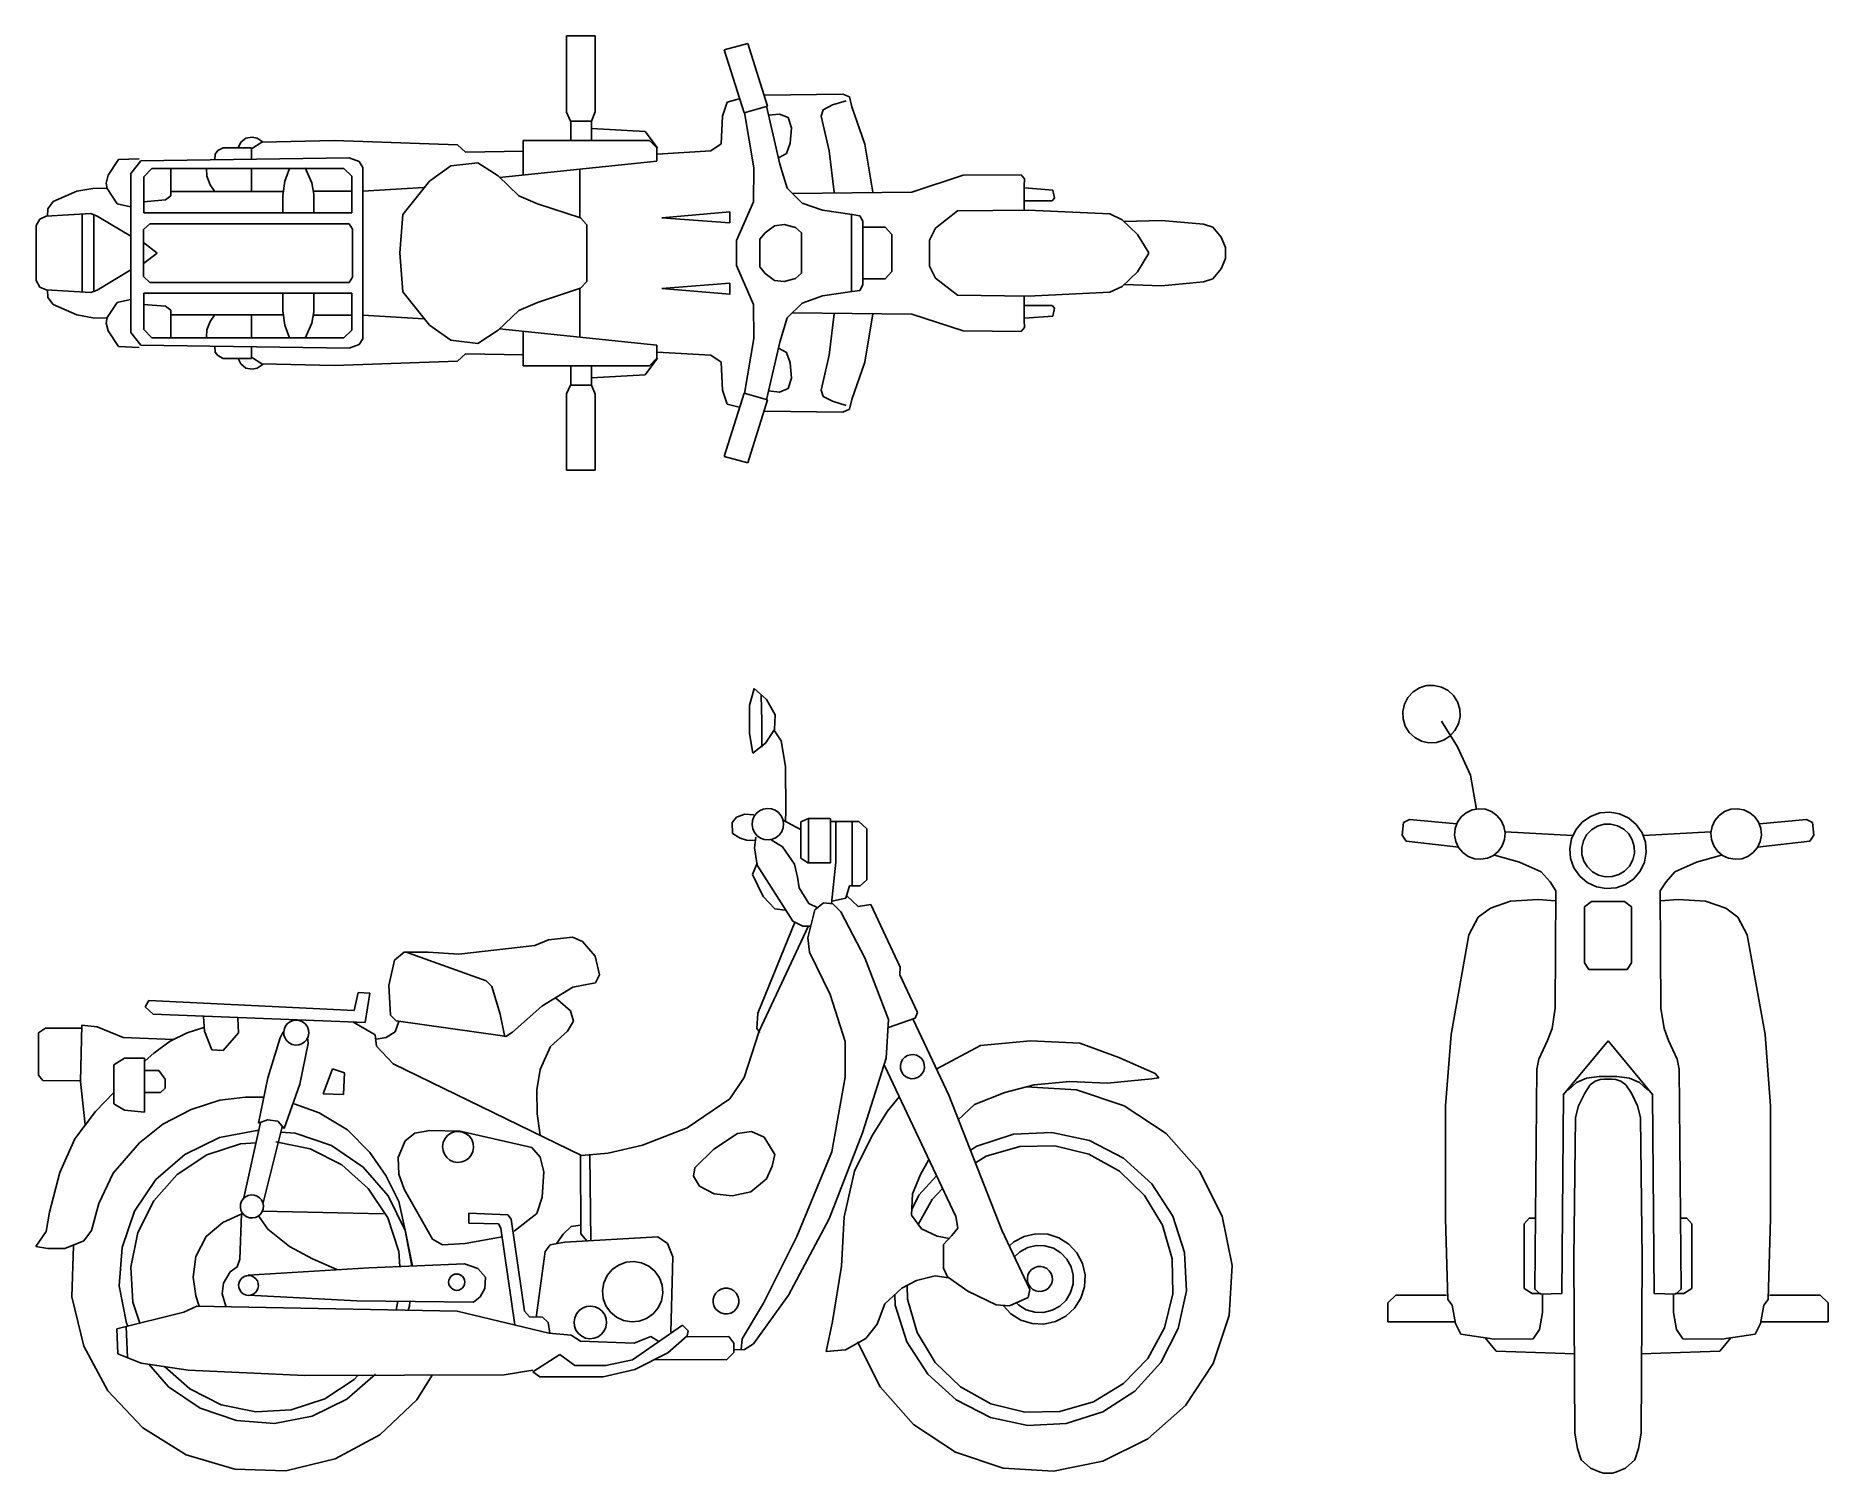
# Model space of a CAD drawing. Extents: x 400 to 3088, y 518 to 2674.
import ezdxf

# ---------------------------------------------------------------- set-up
doc = ezdxf.new("R2010")
doc.units = 0
doc.header["$MEASUREMENT"] = 0
doc.layers.get('0').update_dxf_attribs({"linetype": 'CONTINUOUS'})

msp = doc.modelspace()

# ---------------------------------------------------------------- linework, layer by layer
at = {"color": 7, "linetype": 'CONTINUOUS'}
for p, q in [((1239.0205, 2673.988), (1196.1255, 2673.988)), ((1196.1255, 2673.988), (1196.1255, 2559.378)), ((1239.0205, 2559.8993), (1239.0205, 2673.988)), ((1468.2397, 2662.594), (1432.494, 2653.0617)), ((1497.4322, 2568.4632), (1468.2397, 2662.594)), ((1432.494, 2653.0617), (1462.2822, 2558.3354)), ((1492.6659, 2585.1447), (1610.329, 2586.6342)), ((1610.329, 2586.6342), (1620.457, 2582.4639)), ((1620.457, 2582.4639), (1624.0316, 2567.5697)), ((1196.1255, 2559.378), (1202.0832, 2546.1967)), ((1233.6586, 2546.1967), (1239.0205, 2559.8993)), ((1429.8133, 2553.7183), (1437.2602, 2574.7189)), ((1437.2602, 2574.7189), (1454.8353, 2579.485)), ((1462.2822, 2558.3354), (1497.4322, 2568.4632)), ((1476.8787, 2476.12), (1463.1763, 2558.7822)), ((1516.1988, 2481.6309), (1495.9428, 2568.4632)), ((1499.2187, 2554.9098), (1515.3043, 2556.6969)), ((1515.3043, 2556.6969), (1528.4111, 2551.3352)), ((1581.1361, 2563.2503), (1578.1574, 2553.7183)), ((1595.1367, 2570.3995), (1581.1361, 2563.2503)), ((1615.6905, 2576.6552), (1595.1367, 2570.3995)), ((1624.0316, 2567.5697), (1643.6919, 2511.568)), ((1202.0832, 2546.1967), (1233.6586, 2546.1967)), ((1202.3811, 2545.6011), (1202.3811, 2517.0043)), ((1233.5098, 2546.1967), (1233.5098, 2517.1533)), ((1233.6586, 2535.1005), (1313.9377, 2530.6326)), ((1313.9377, 2530.6326), (1332.4063, 2505.9081)), ((1428.0261, 2512.0148), (1429.8133, 2553.7183)), ((1528.4111, 2551.3352), (1533.4751, 2535.8455)), ((1533.4751, 2535.8455), (1531.3899, 2512.9083)), ((1578.1574, 2553.7183), (1590.0725, 2501.291)), ((673.04653, 2501.8867), (669.17399, 2496.5248)), ((681.08928, 2506.0571), (673.04653, 2501.8867)), ((723.38848, 2506.0571), (681.08928, 2506.0571)), ((703.57922, 2506.1315), (707.74959, 2514.4725)), ((707.74959, 2514.4725), (715.19657, 2520.7277)), ((715.19657, 2520.7277), (724.43096, 2522.0682)), ((723.38848, 2489.0779), (723.38848, 2506.0571)), ((723.53731, 2504.4186), (739.0271, 2514.3976)), ((724.43096, 2522.0682), (731.878, 2520.5787)), ((731.878, 2520.5787), (741.26128, 2514.6212)), ((739.0271, 2514.3976), (848.05184, 2516.9299)), ((848.05184, 2516.9299), (1032.7384, 2510.3765)), ((1032.7384, 2510.3765), (1044.6536, 2499.3547)), ((1044.6536, 2499.3547), (1131.3371, 2500.9932)), ((1320.3426, 2517.1533), (1131.1876, 2517.1533)), ((1131.1876, 2517.1533), (1131.1876, 2465.1728)), ((1331.662, 2505.8337), (1320.3426, 2517.1533)), ((1331.662, 2486.1736), (1331.662, 2505.8337)), ((1332.1082, 2496.5248), (1412.5362, 2501.291)), ((1412.5362, 2501.291), (1428.0261, 2512.0148)), ((1531.3899, 2512.9083), (1526.028, 2497.4186)), ((1590.0725, 2501.291), (1597.5197, 2439.3318)), ((1643.6919, 2511.568), (1655.6071, 2439.4806)), ((524.10624, 2488.3331), (508.61646, 2464.8004)), ((554.78809, 2489.5246), (524.10624, 2488.3331)), ((542.57486, 2467.3325), (557.46899, 2486.397)), ((557.46899, 2486.397), (870.24474, 2490.8652)), ((562.23491, 2462.5663), (574.1502, 2475.0774)), ((574.1502, 2475.0774), (861.90395, 2475.0774)), ((602.44892, 2433.8207), (602.44892, 2474.9284)), ((656.06727, 2474.4817), (656.36511, 2463.4599)), ((669.17399, 2496.5248), (668.57822, 2487.8861)), ((723.38848, 2475.0774), (723.38848, 2440.8209)), ((780.28423, 2475.2262), (773.73084, 2456.1619)), ((804.11481, 2475.8222), (814.24279, 2453.4808)), ((861.90395, 2475.0774), (873.81913, 2463.7581)), ((870.24474, 2490.8652), (885.13875, 2485.5035)), ((885.13875, 2485.5035), (890.50066, 2476.5668)), ((890.50066, 2476.5668), (890.50066, 2347.8817)), ((990.58773, 2456.2365), (1022.7589, 2478.8754)), ((1022.7589, 2478.8754), (1063.2708, 2483.6416)), ((1063.2708, 2483.6416), (1093.6548, 2463.9815)), ((1095.442, 2461.7472), (1331.662, 2486.1736)), ((1215.7858, 2400.9794), (1215.7858, 2473.9603)), ((1476.283, 2425.1824), (1476.8787, 2476.12)), ((1526.028, 2497.4186), (1515.0064, 2491.4609)), ((1526.9226, 2445.2893), (1516.1988, 2481.6309)), ((508.61646, 2464.8004), (505.33974, 2453.1831)), ((505.33974, 2453.1831), (506.82915, 2444.8425)), ((542.57486, 2348.1799), (542.57486, 2467.3325)), ((562.23491, 2408.9477), (562.23491, 2462.5663)), ((656.36511, 2463.4599), (661.42907, 2450.651)), ((661.42907, 2450.651), (667.98246, 2441.1189)), ((773.73084, 2456.1619), (770.75206, 2434.7145)), ((814.24279, 2453.4808), (817.22163, 2436.5016)), ((873.81913, 2463.7581), (873.81913, 2408.352)), ((890.64871, 2441.2677), (982.09842, 2446.6296)), ((950.67155, 2406.1923), (990.58773, 2456.2365)), ((1093.6548, 2463.9815), (1124.6344, 2434.1931)), ((1713.9912, 2439.7786), (1790.8448, 2464.8004)), ((1790.8448, 2464.8004), (1877.8263, 2465.6944)), ((1877.8263, 2465.6944), (1883.188, 2459.7365)), ((1883.188, 2459.7365), (1882.5923, 2449.0129)), ((1882.5923, 2449.0129), (1882.5923, 2413.2671)), ((418.06052, 2414.7564), (425.80544, 2425.4802)), ((425.80544, 2425.4802), (461.55128, 2440.9699)), ((461.55128, 2440.9699), (485.3818, 2445.1403)), ((485.3818, 2445.1403), (506.53138, 2445.7361)), ((506.82915, 2444.8425), (522.02111, 2422.2034)), ((522.02111, 2422.2034), (541.9792, 2417.735)), ((561.63909, 2425.1824), (594.40612, 2427.8633)), ((594.40612, 2427.8633), (602.44892, 2433.8207)), ((771.6454, 2440.6722), (603.04438, 2440.6722)), ((770.75206, 2434.7145), (770.75206, 2408.5009)), ((816.02962, 2441.2677), (873.52082, 2441.2677)), ((817.22163, 2436.5016), (817.22163, 2408.5009)), ((1124.6344, 2434.1931), (1152.6354, 2422.278)), ((1152.6354, 2422.278), (1216.9777, 2400.8306)), ((1451.261, 2366.7975), (1476.283, 2425.1824)), ((1549.5615, 2423.2461), (1526.9226, 2445.2893)), ((1534.9644, 2437.6933), (1713.9912, 2439.7786)), ((1579.9456, 2412.5223), (1549.5615, 2423.2461)), ((1924.5921, 2426.523), (1882.293, 2426.523)), ((1882.8886, 2445.8853), (1925.4856, 2442.6082)), ((1928.1667, 2430.6931), (1924.5921, 2426.523)), ((1925.4856, 2442.6082), (1928.1667, 2430.6931)), ((400.78359, 2389.2876), (405.84759, 2399.1177)), ((405.84759, 2399.1177), (415.37978, 2403.2878)), ((415.37978, 2403.2878), (482.40318, 2407.4582)), ((417.46476, 2403.437), (418.06052, 2414.7564)), ((469.59424, 2406.4157), (469.59424, 2289.9046)), ((482.40318, 2407.4582), (491.9354, 2403.5858)), ((487.16926, 2290.5006), (487.16926, 2405.8197)), ((491.9354, 2403.5858), (542.57533, 2373.4997)), ((562.23491, 2408.352), (562.23491, 2408.9477)), ((873.81913, 2408.352), (562.23491, 2408.352)), ((946.20341, 2347.8075), (950.67155, 2406.1923)), ((1216.9777, 2400.8306), (1226.51, 2390.7023)), ((1440.8351, 2409.9903), (1338.9596, 2401.054)), ((1338.9596, 2401.054), (1440.8351, 2393.309)), ((1440.8351, 2393.309), (1440.8351, 2410.1393)), ((1440.8351, 2410.1393), (1440.8351, 2409.9903)), ((1624.6278, 2405.9689), (1579.9456, 2412.5223)), ((1623.7339, 2406.2669), (1623.7339, 2348.1799)), ((1635.9472, 2404.1816), (1624.6278, 2405.9689)), ((1640.7134, 2395.8411), (1635.9472, 2404.1816)), ((1640.7134, 2348.1799), (1640.7134, 2395.8411)), ((1749.7371, 2385.713), (1782.504, 2411.3308)), ((1782.504, 2411.3308), (1888.5499, 2412.6713)), ((1888.5499, 2412.6713), (2010.9791, 2406.8624)), ((2010.9791, 2406.8624), (2029.4479, 2398.2241)), ((2029.4479, 2398.2241), (2052.3846, 2376.181)), ((2032.7245, 2395.3943), (2088.4282, 2397.0324)), ((2088.4282, 2397.0324), (2151.2811, 2391.3727)), ((400.78359, 2348.1799), (400.78359, 2389.2876)), ((561.6392, 2383.3297), (571.17142, 2392.2662)), ((561.6392, 2348.1799), (561.6392, 2383.3297)), ((571.17142, 2392.2662), (870.24468, 2392.2662)), ((870.24468, 2392.2662), (875.01072, 2384.2235)), ((875.01072, 2384.2235), (875.01072, 2347.8821)), ((1226.51, 2390.7023), (1226.51, 2348.4033)), ((1451.261, 2348.0309), (1451.261, 2366.7975)), ((1494.1553, 2378.7128), (1486.1127, 2368.8828)), ((1486.1127, 2368.8828), (1486.1127, 2348.3289)), ((1507.858, 2389.1386), (1494.1553, 2378.7128)), ((1522.4541, 2390.9259), (1507.858, 2389.1386)), ((1539.4334, 2386.4578), (1522.4541, 2390.9259)), ((1548.3698, 2378.415), (1539.4334, 2386.4578)), ((1548.3698, 2348.0309), (1548.3698, 2378.415)), ((1640.7132, 2386.9046), (1674.0759, 2386.9046)), ((1674.0759, 2386.9046), (1683.906, 2375.883)), ((1683.906, 2375.883), (1683.906, 2348.1799)), ((1740.5028, 2367.5422), (1749.7371, 2385.713)), ((1740.5028, 2348.4777), (1740.5028, 2367.5422)), ((2052.3846, 2376.181), (2069.6619, 2348.4777)), ((2151.2811, 2391.3727), (2165.5795, 2386.9046)), ((2165.5795, 2386.9046), (2178.0908, 2372.0104)), ((2178.0908, 2372.0104), (2184.3461, 2356.5204)), ((400.78359, 2348.1404), (400.78359, 2307.0327)), ((542.57486, 2348.1404), (542.57486, 2228.9878)), ((561.6383, 2363.893), (582.04322, 2348.1055)), ((561.6383, 2332.4273), (582.04322, 2348.2148)), ((561.6392, 2348.1404), (561.6392, 2312.9906)), ((875.01072, 2312.0968), (875.01072, 2348.4382)), ((890.50066, 2219.7535), (890.50066, 2348.4386)), ((946.20341, 2348.5128), (950.67155, 2290.128)), ((1226.5101, 2305.618), (1226.5101, 2347.917)), ((1451.2611, 2348.2894), (1451.2611, 2329.5228)), ((1486.1128, 2327.4375), (1486.1128, 2347.9914)), ((1548.3699, 2348.2894), (1548.3699, 2317.9053)), ((1623.7339, 2290.0534), (1623.7339, 2348.1404)), ((1640.7134, 2348.1404), (1640.7134, 2300.4792)), ((1683.906, 2320.4373), (1683.906, 2348.1404)), ((1740.5028, 2347.8426), (1740.5028, 2328.7781)), ((2052.3846, 2320.1393), (2069.6619, 2347.8426)), ((2178.0908, 2324.3099), (2184.3461, 2339.7999)), ((2184.3461, 2356.5204), (2184.3461, 2348.4777)), ((2184.3461, 2339.7999), (2184.3461, 2347.8426)), ((491.9354, 2292.7345), (542.57533, 2322.8206)), ((561.6392, 2312.9906), (571.17142, 2304.0541)), ((870.24468, 2304.0541), (875.01072, 2312.0968)), ((1451.2611, 2329.5228), (1476.2831, 2271.1379)), ((1494.1553, 2317.6075), (1486.1128, 2327.4375)), ((1507.858, 2307.1817), (1494.1553, 2317.6075)), ((1548.3699, 2317.9053), (1539.4334, 2309.8625)), ((1674.0759, 2309.4157), (1683.906, 2320.4373)), ((1740.5028, 2328.7781), (1749.7371, 2310.6073)), ((2029.4479, 2298.0962), (2052.3846, 2320.1393)), ((2165.5795, 2309.4157), (2178.0908, 2324.3099)), ((400.78359, 2307.0327), (405.84759, 2297.2026)), ((405.84759, 2297.2026), (415.37978, 2293.0325)), ((415.37978, 2293.0325), (482.40318, 2288.8621)), ((417.46476, 2292.8833), (418.06052, 2281.5639)), ((482.40318, 2288.8621), (491.9354, 2292.7345)), ((873.81913, 2287.9683), (562.23491, 2287.9683)), ((562.23491, 2287.9683), (562.23491, 2287.3726)), ((562.23491, 2287.3726), (562.23491, 2233.754)), ((571.17142, 2304.0541), (870.24468, 2304.0541)), ((770.75206, 2261.6058), (770.75206, 2287.8194)), ((817.22163, 2259.8187), (817.22163, 2287.8194)), ((873.81913, 2232.5622), (873.81913, 2287.9683)), ((950.67155, 2290.128), (990.58773, 2240.0838)), ((1152.6354, 2274.0423), (1216.9778, 2295.4897)), ((1215.7858, 2295.3409), (1215.7858, 2222.36)), ((1216.9778, 2295.4897), (1226.5101, 2305.618)), ((1338.9596, 2295.2663), (1440.8351, 2303.0113)), ((1440.8351, 2286.33), (1338.9596, 2295.2663)), ((1440.8351, 2303.0113), (1440.8351, 2286.181)), ((1440.8351, 2286.181), (1440.8351, 2286.33)), ((1522.4541, 2305.3944), (1507.858, 2307.1817)), ((1539.4334, 2309.8625), (1522.4541, 2305.3944)), ((1624.6279, 2290.3514), (1579.9456, 2283.798)), ((1635.9472, 2292.1387), (1624.6279, 2290.3514)), ((1640.7134, 2300.4792), (1635.9472, 2292.1387)), ((1640.7132, 2309.4157), (1674.0759, 2309.4157)), ((1749.7371, 2310.6073), (1782.504, 2284.9895)), ((1888.5499, 2283.649), (2010.9791, 2289.4579)), ((2010.9791, 2289.4579), (2029.4479, 2298.0962)), ((2032.7245, 2300.926), (2088.4282, 2299.2879)), ((2088.4282, 2299.2879), (2151.2811, 2304.9476)), ((2151.2811, 2304.9476), (2165.5795, 2309.4157)), ((418.06052, 2281.5639), (425.80544, 2270.8401)), ((425.80544, 2270.8401), (461.55128, 2255.3504)), ((506.82915, 2251.4778), (522.02111, 2274.1169)), ((522.02111, 2274.1169), (541.9792, 2278.5853)), ((561.63909, 2271.1379), (594.40612, 2268.457)), ((594.40612, 2268.457), (602.44892, 2262.4996)), ((602.44892, 2262.4996), (602.44892, 2221.3919)), ((773.73084, 2240.1584), (770.75206, 2261.6058)), ((814.24279, 2242.8395), (817.22163, 2259.8187)), ((1093.6548, 2232.3388), (1124.6344, 2262.1272)), ((1124.6344, 2262.1272), (1152.6354, 2274.0423)), ((1476.2831, 2271.1379), (1476.8787, 2220.2003)), ((1549.5616, 2273.0742), (1526.9227, 2251.031)), ((1534.9644, 2258.627), (1713.9912, 2256.5417)), ((1579.9456, 2283.798), (1549.5616, 2273.0742)), ((1782.504, 2284.9895), (1888.5499, 2283.649)), ((1924.5921, 2269.7973), (1882.293, 2269.7973)), ((1882.5923, 2247.3074), (1882.5923, 2283.0532)), ((1928.1667, 2265.6272), (1924.5921, 2269.7973)), ((1925.4856, 2253.7121), (1928.1667, 2265.6272)), ((461.55128, 2255.3504), (485.3818, 2251.18)), ((485.3818, 2251.18), (506.53138, 2250.5842)), ((505.33974, 2243.1372), (506.82915, 2251.4778)), ((508.61646, 2231.5199), (505.33974, 2243.1372)), ((524.10624, 2207.9872), (508.61646, 2231.5199)), ((562.23491, 2233.754), (574.1502, 2221.2429)), ((771.6454, 2255.6481), (603.04438, 2255.6481)), ((656.06727, 2221.8386), (656.36511, 2232.8604)), ((656.36511, 2232.8604), (661.42907, 2245.6693)), ((661.42907, 2245.6693), (667.98246, 2255.2014)), ((723.38848, 2221.2429), (723.38848, 2255.4994)), ((780.28423, 2221.0941), (773.73084, 2240.1584)), ((804.11481, 2220.4981), (814.24279, 2242.8395)), ((816.02962, 2255.0526), (873.52082, 2255.0526)), ((861.90395, 2221.2429), (873.81913, 2232.5622)), ((890.64871, 2255.0526), (982.09842, 2249.6907)), ((990.58773, 2240.0838), (1022.7589, 2217.4449)), ((1063.2708, 2212.6787), (1093.6548, 2232.3388)), ((1095.442, 2234.5731), (1331.662, 2210.1467)), ((1526.9227, 2251.031), (1516.1989, 2214.6894)), ((1590.0725, 2195.0293), (1597.5197, 2256.9885)), ((1643.692, 2184.7523), (1655.6071, 2256.8397)), ((1713.9912, 2256.5417), (1790.8448, 2231.5199)), ((1790.8448, 2231.5199), (1877.8263, 2230.6259)), ((1877.8263, 2230.6259), (1883.188, 2236.5838)), ((1883.188, 2236.5838), (1882.5923, 2247.3074)), ((1882.8886, 2250.435), (1925.4856, 2253.7121)), ((554.78809, 2206.7957), (524.10624, 2207.9872)), ((542.57486, 2228.9878), (557.46899, 2209.9233)), ((557.46899, 2209.9233), (870.24474, 2205.4551)), ((574.1502, 2221.2429), (861.90395, 2221.2429)), ((669.17399, 2199.7955), (668.57822, 2208.4342)), ((723.38848, 2207.2424), (723.38848, 2190.2632)), ((870.24474, 2205.4551), (885.13875, 2210.8168)), ((885.13875, 2210.8168), (890.50066, 2219.7535)), ((1022.7589, 2217.4449), (1063.2708, 2212.6787)), ((1131.1876, 2179.167), (1131.1876, 2231.1475)), ((1331.662, 2210.1467), (1331.662, 2190.4866)), ((1476.8787, 2220.2003), (1463.1763, 2137.5381)), ((1516.1989, 2214.6894), (1495.9428, 2127.8571)), ((1526.0281, 2198.9017), (1515.0065, 2204.8594)), ((673.04653, 2194.4336), (669.17399, 2199.7955)), ((681.08928, 2190.2632), (673.04653, 2194.4336)), ((723.38848, 2190.2632), (681.08928, 2190.2632)), ((703.57922, 2190.1888), (707.74959, 2181.8478)), ((707.74959, 2181.8478), (715.19657, 2175.5926)), ((723.53731, 2191.9017), (739.0271, 2181.9227)), ((731.878, 2175.7416), (741.26128, 2181.6991)), ((739.0271, 2181.9227), (848.05184, 2179.3904)), ((848.05184, 2179.3904), (1032.7384, 2185.9438)), ((1032.7384, 2185.9438), (1044.6536, 2196.9656)), ((1044.6536, 2196.9656), (1131.3371, 2195.3271)), ((1320.3426, 2179.167), (1131.1876, 2179.167)), ((1202.3812, 2150.7192), (1202.3812, 2179.316)), ((1233.5099, 2150.1236), (1233.5099, 2179.167)), ((1313.9378, 2165.6877), (1332.4063, 2190.4122)), ((1331.662, 2190.4866), (1320.3426, 2179.167)), ((1332.1082, 2199.7955), (1412.5363, 2195.0293)), ((1412.5363, 2195.0293), (1428.0262, 2184.3055)), ((1428.0262, 2184.3055), (1429.8133, 2142.602)), ((1531.39, 2183.412), (1526.0281, 2198.9017)), ((1533.4751, 2160.4748), (1531.39, 2183.412)), ((1578.1574, 2142.602), (1590.0725, 2195.0293)), ((1624.0317, 2128.7506), (1643.692, 2184.7523)), ((715.19657, 2175.5926), (724.43096, 2174.2521)), ((724.43096, 2174.2521), (731.878, 2175.7416)), ((1233.6586, 2161.2198), (1313.9378, 2165.6877)), ((1528.4112, 2144.9851), (1533.4751, 2160.4748)), ((1196.1255, 2136.9423), (1202.0832, 2150.1236)), ((1196.1255, 2022.3323), (1196.1255, 2136.9423)), ((1202.0832, 2150.1236), (1233.6586, 2150.1236)), ((1233.6586, 2150.1236), (1239.0205, 2136.421)), ((1239.0205, 2136.421), (1239.0205, 2022.3323)), ((1429.8133, 2142.602), (1437.2603, 2121.6014)), ((1432.494, 2043.2586), (1462.2823, 2137.9849)), ((1462.2823, 2137.9849), (1497.4323, 2127.8571)), ((1497.4323, 2127.8571), (1468.2398, 2033.7263)), ((1499.2188, 2141.4105), (1515.3043, 2139.6234)), ((1515.3043, 2139.6234), (1528.4112, 2144.9851)), ((1581.1363, 2133.07), (1578.1574, 2142.602)), ((1595.1367, 2125.9208), (1581.1363, 2133.07)), ((1615.6905, 2119.6651), (1595.1367, 2125.9208)), ((1620.4571, 2113.8564), (1624.0317, 2128.7506)), ((1437.2603, 2121.6014), (1454.8353, 2116.8353)), ((1492.666, 2111.1756), (1610.329, 2109.6861)), ((1610.329, 2109.6861), (1620.4571, 2113.8564)), ((1468.2398, 2033.7263), (1432.494, 2043.2586)), ((1239.0205, 2022.3323), (1196.1255, 2022.3323)), ((1477.4853, 1695.0957), (1470.3361, 1669.4779)), ((1495.9541, 1678.4143), (1477.4853, 1695.0957)), ((2475.305, 1696.0016), (2465.7719, 1689.9715)), ((2486.0744, 1699.3589), (2475.305, 1696.0016)), ((2497.3455, 1699.8146), (2486.0744, 1699.3589)), ((2508.3502, 1697.3376), (2497.3455, 1699.8146)), ((2518.3394, 1692.0968), (2508.3502, 1697.3376)), ((1470.3361, 1669.4779), (1470.3361, 1627.7744)), ((1488.2091, 1684.3719), (1488.8049, 1646.2431)), ((1509.0608, 1655.7752), (1495.9541, 1678.4143)), ((2452.8832, 1671.6905), (2450.4064, 1660.6855)), ((2458.1242, 1681.6793), (2452.8832, 1671.6905)), ((2465.7719, 1689.9715), (2458.1242, 1681.6793)), ((2526.6314, 1684.4491), (2518.3394, 1692.0968)), ((2532.6615, 1674.9159), (2526.6314, 1684.4491)), ((2536.0191, 1664.1467), (2532.6615, 1674.9159)), ((1488.8049, 1646.2431), (1488.8049, 1606.9227)), ((1507.8693, 1633.732), (1509.0608, 1655.7752)), ((2450.4064, 1660.6855), (2450.862, 1649.4144)), ((2450.862, 1649.4144), (2454.2195, 1638.6453)), ((2508.5102, 1646.1564), (2532.3408, 1607.4319)), ((2528.7566, 1631.8816), (2533.9974, 1641.8705)), ((2533.9974, 1641.8705), (2536.4747, 1652.8755)), ((2536.4747, 1652.8755), (2536.0191, 1664.1467)), ((1470.3361, 1627.7744), (1475.6981, 1597.9863)), ((1494.7625, 1612.8803), (1507.8693, 1633.732)), ((1507.2735, 1633.1363), (1517.9972, 1616.4549)), ((1517.9972, 1616.4549), (1524.5506, 1578.326)), ((2454.2195, 1638.6453), (2460.2495, 1629.112)), ((2460.2495, 1629.112), (2468.5417, 1621.4644)), ((2468.5417, 1621.4644), (2478.5304, 1616.2235)), ((2478.5304, 1616.2235), (2489.5356, 1613.7465)), ((2489.5356, 1613.7465), (2500.8066, 1614.2021)), ((2500.8066, 1614.2021), (2511.5756, 1617.5594)), ((2511.5756, 1617.5594), (2521.1089, 1623.5896)), ((2521.1089, 1623.5896), (2528.7566, 1631.8816)), ((1475.6981, 1597.9863), (1494.7625, 1612.8803)), ((2532.3408, 1607.4319), (2552.0009, 1565.1326)), ((1524.5506, 1578.326), (1525.1464, 1511.6006)), ((2552.0009, 1565.1326), (2560.9375, 1513.7482)), ((1463.4861, 1506.8344), (1450.9751, 1502.0683)), ((1477.1888, 1505.6429), (1463.4861, 1506.8344)), ((1480.7635, 1507.7281), (1477.1891, 1502.7083)), ((1485.5155, 1511.6515), (1480.7635, 1507.7281)), ((1491.121, 1514.2115), (1485.5155, 1511.6515)), ((1497.1982, 1515.2335), (1491.121, 1514.2115)), ((1503.3328, 1514.6477), (1497.1982, 1515.2335)), ((1509.1065, 1512.4941), (1503.3328, 1514.6477)), ((1514.1263, 1508.9196), (1509.1065, 1512.4941)), ((1518.0499, 1504.1676), (1514.1263, 1508.9196)), ((1525.1464, 1511.6006), (1524.5506, 1494.9191)), ((2545.6686, 1508.8539), (2538.0774, 1502.4937)), ((2554.6473, 1513.0328), (2545.6686, 1508.8539)), ((2564.4021, 1514.7453), (2554.6473, 1513.0328)), ((2574.2673, 1513.8748), (2564.4021, 1514.7453)), ((2583.5709, 1510.4807), (2574.2673, 1513.8748)), ((2591.6795, 1504.7941), (2583.5709, 1510.4807)), ((2746.051, 1508.4112), (2731.9463, 1503.3396)), ((2760.988, 1509.6595), (2746.051, 1508.4112)), ((2775.7389, 1506.9992), (2760.988, 1509.6595)), ((2789.2991, 1500.6118), (2775.7389, 1506.9992)), ((2924.8958, 1504.7942), (2933.0044, 1510.4808)), ((2933.0044, 1510.4808), (2942.308, 1513.8749)), ((2942.308, 1513.8749), (2952.1732, 1514.7453)), ((2952.1732, 1514.7453), (2961.928, 1513.0328)), ((2961.928, 1513.0328), (2970.9067, 1508.8541)), ((2970.9067, 1508.8541), (2978.4979, 1502.4937)), ((1450.9751, 1502.0683), (1444.4217, 1494.3234)), ((1444.4217, 1494.3234), (1445.0176, 1477.6421)), ((1475.0355, 1496.9344), (1474.4496, 1490.7999)), ((1474.4496, 1490.7999), (1475.4717, 1484.7229)), ((1477.1891, 1502.7083), (1475.0355, 1496.9344)), ((1475.4717, 1484.7229), (1478.0316, 1479.1173)), ((1478.0316, 1479.1173), (1481.955, 1474.3653)), ((1515.3179, 1475.5569), (1518.8924, 1480.5767)), ((1520.6098, 1498.5621), (1518.0499, 1504.1676)), ((1518.8924, 1480.5767), (1521.0459, 1486.3505)), ((1520.0837, 1497.898), (1548.0845, 1483.0039)), ((1521.6316, 1492.485), (1520.6098, 1498.5621)), ((1521.0459, 1486.3505), (1521.6316, 1492.485)), ((1558.8078, 1500.2811), (1547.4883, 1494.9191)), ((1547.4883, 1494.9191), (1547.4883, 1440.7047)), ((1590.3832, 1500.2811), (1558.8078, 1500.2811)), ((1558.8078, 1499.8342), (1558.8078, 1434.0024)), ((1591.8728, 1499.8342), (1590.3832, 1500.2811)), ((1591.8727, 1495.515), (1634.7676, 1495.515)), ((1591.8728, 1433.7045), (1591.8728, 1499.8342)), ((1599.9155, 1495.515), (1599.9155, 1434.4492)), ((1624.3418, 1495.515), (1624.3418, 1399.0013)), ((1634.7676, 1495.515), (1646.6828, 1484.7912)), ((1646.6828, 1484.7912), (1646.6828, 1408.2356)), ((2451.4683, 1494.0134), (2449.681, 1474.9489)), ((2460.4048, 1498.7795), (2451.4683, 1494.0134)), ((2531.3004, 1492.2261), (2460.4048, 1498.7795)), ((2528.9968, 1485.0815), (2528.1263, 1475.2162)), ((2532.3909, 1494.3853), (2528.9968, 1485.0815)), ((2538.0774, 1502.4937), (2532.3909, 1494.3853)), ((2598.0398, 1497.2029), (2591.6795, 1504.7941)), ((2602.2185, 1488.2241), (2598.0398, 1497.2029)), ((2603.9308, 1478.4697), (2602.2185, 1488.2241)), ((2705.2633, 1474.651), (2603.9836, 1480.3107)), ((2709.9551, 1483.3455), (2703.5677, 1469.7856)), ((2719.6345, 1494.7901), (2709.9551, 1483.3455)), ((2731.9463, 1503.3396), (2719.6345, 1494.7901)), ((2726.2593, 1475.8185), (2733.4371, 1483.314)), ((2733.4371, 1483.314), (2742.31, 1488.6965)), ((2742.31, 1488.6965), (2752.2739, 1491.5991)), ((2752.2739, 1491.5991), (2762.6493, 1491.8237)), ((2762.6493, 1491.8237), (2772.7294, 1489.3556)), ((2772.7294, 1489.3556), (2781.8271, 1484.3625)), ((2781.8271, 1484.3625), (2789.3224, 1477.1849)), ((2800.7437, 1490.9323), (2789.2991, 1500.6118)), ((2809.2931, 1478.6207), (2800.7437, 1490.9323)), ((2811.312, 1474.6511), (2912.5917, 1480.3108)), ((2912.6445, 1478.4697), (2914.3568, 1488.2241)), ((2914.3568, 1488.2241), (2918.5355, 1497.2029)), ((2918.5355, 1497.2029), (2924.8958, 1504.7942)), ((2978.4979, 1502.4937), (2984.1844, 1494.3854)), ((2984.1844, 1494.3854), (2987.5785, 1485.0816)), ((2985.2749, 1492.2262), (3056.1705, 1498.7796)), ((2987.5785, 1485.0816), (2988.449, 1475.2162)), ((3056.1705, 1498.7796), (3065.107, 1494.0135)), ((3065.107, 1494.0135), (3066.8943, 1474.9489)), ((1445.0176, 1477.6421), (1456.337, 1470.4929)), ((1456.337, 1470.4929), (1465.8692, 1467.514)), ((1465.8692, 1467.514), (1478.3803, 1466.9183)), ((1480.1675, 1472.2801), (1477.7845, 1456.1946)), ((1477.7845, 1456.1946), (1481.9549, 1429.9809)), ((1481.955, 1474.3653), (1486.9748, 1470.7907)), ((1486.9748, 1470.7907), (1492.7487, 1468.6372)), ((1492.7487, 1468.6372), (1498.8832, 1468.0514)), ((1498.8832, 1468.0514), (1504.9602, 1469.0733)), ((1502.8065, 1468.1098), (1520.0837, 1457.3861)), ((1504.9602, 1469.0733), (1510.5659, 1471.6332)), ((1510.5659, 1471.6332), (1515.3179, 1475.5569)), ((1520.0837, 1457.3861), (1537.9566, 1431.7683)), ((2449.681, 1474.9489), (2455.6386, 1466.0124)), ((2455.6386, 1466.0124), (2534.2792, 1457.076)), ((2528.1263, 1475.2162), (2529.8388, 1465.4618)), ((2529.8388, 1465.4618), (2534.0176, 1456.483)), ((2534.0176, 1456.483), (2540.3779, 1448.8916)), ((2593.9799, 1451.1922), (2599.6665, 1459.3006)), ((2599.6665, 1459.3006), (2603.0606, 1468.6045)), ((2603.0606, 1468.6045), (2603.9308, 1478.4697)), ((2703.5677, 1469.7856), (2700.9074, 1455.0345)), ((2700.9074, 1455.0345), (2702.1557, 1440.0976)), ((2718.7981, 1456.6409), (2721.2662, 1466.721)), ((2719.0229, 1446.2653), (2718.7981, 1456.6409)), ((2721.2662, 1466.721), (2726.2593, 1475.8185)), ((2789.3224, 1477.1849), (2794.7051, 1468.3118)), ((2794.7051, 1468.3118), (2797.6074, 1458.3479)), ((2797.6074, 1458.3479), (2797.8321, 1447.9728)), ((2814.3648, 1464.5159), (2809.2931, 1478.6207)), ((2815.613, 1449.5788), (2814.3648, 1464.5159)), ((2913.5147, 1468.6046), (2912.6445, 1478.4697)), ((2916.9088, 1459.3007), (2913.5147, 1468.6046)), ((2922.5954, 1451.1922), (2916.9088, 1459.3007)), ((2982.5577, 1456.4831), (2976.1974, 1448.8917)), ((3060.9367, 1466.0124), (2982.2961, 1457.0761)), ((2986.7365, 1465.4618), (2982.5577, 1456.4831)), ((2988.449, 1475.2162), (2986.7365, 1465.4618)), ((3066.8943, 1474.9489), (3060.9367, 1466.0124)), ((1481.9549, 1432.9597), (1474.8057, 1416.2784)), ((1481.9549, 1429.9809), (1535.5735, 1345.9784)), ((1537.9566, 1431.7683), (1542.7227, 1412.1081)), ((1547.4883, 1440.7047), (1558.2121, 1433.7045)), ((1558.2121, 1433.7045), (1591.8728, 1433.7045)), ((1599.9155, 1434.4492), (1593.6599, 1372.7877)), ((2540.3779, 1448.8916), (2548.4862, 1443.2053)), ((2548.4862, 1443.2053), (2557.7901, 1439.8111)), ((2557.7901, 1439.8111), (2567.6554, 1438.9406)), ((2567.6554, 1438.9406), (2577.4098, 1440.6531)), ((2577.4098, 1440.6531), (2586.3886, 1444.832)), ((2586.3886, 1444.832), (2593.9799, 1451.1922)), ((2587.8979, 1445.1607), (2625.4312, 1434.437)), ((2625.4312, 1434.437), (2658.1982, 1420.1387)), ((2702.1557, 1440.0976), (2707.2272, 1425.9926)), ((2707.2272, 1425.9926), (2715.7768, 1413.681)), ((2721.9255, 1436.3016), (2719.0229, 1446.2653)), ((2727.3078, 1427.4288), (2721.9255, 1436.3016)), ((2734.8031, 1420.2512), (2727.3078, 1427.4288)), ((2790.3708, 1428.7947), (2783.1932, 1421.2994)), ((2795.3639, 1437.8926), (2790.3708, 1428.7947)), ((2797.8321, 1447.9728), (2795.3639, 1437.8926)), ((2806.5652, 1421.2679), (2812.9528, 1434.8278)), ((2812.9528, 1434.8278), (2815.613, 1449.5788)), ((2891.1441, 1434.437), (2858.3771, 1420.1388)), ((2928.6774, 1445.1608), (2891.1441, 1434.437)), ((2930.1867, 1444.8321), (2922.5954, 1451.1922)), ((2939.1655, 1440.6531), (2930.1867, 1444.8321)), ((2948.9199, 1438.9406), (2939.1655, 1440.6531)), ((2958.7852, 1439.8111), (2948.9199, 1438.9406)), ((2968.0891, 1443.2054), (2958.7852, 1439.8111)), ((2976.1974, 1448.8917), (2968.0891, 1443.2054)), ((1474.8057, 1416.2784), (1490.8913, 1382.9156)), ((1542.7227, 1412.1081), (1545.1058, 1396.0224)), ((1620.7672, 1399.0013), (1614.8095, 1380.8305)), ((1636.5549, 1399.0013), (1620.7672, 1399.0013)), ((1646.6828, 1408.2356), (1636.5549, 1399.0013)), ((2658.1982, 1420.1387), (2671.3048, 1405.2446)), ((2671.3048, 1405.2446), (2680.2413, 1391.5421)), ((2715.7768, 1413.681), (2727.2214, 1404.0017)), ((2727.2214, 1404.0017), (2740.7811, 1397.614)), ((2743.901, 1415.2579), (2734.8031, 1420.2512)), ((2753.9811, 1412.7897), (2743.901, 1415.2579)), ((2764.3563, 1413.0146), (2753.9811, 1412.7897)), ((2774.3202, 1415.9169), (2764.3563, 1413.0146)), ((2770.4692, 1396.2021), (2784.5741, 1401.2738)), ((2783.1932, 1421.2994), (2774.3202, 1415.9169)), ((2784.5741, 1401.2738), (2796.886, 1409.8232)), ((2796.886, 1409.8232), (2806.5652, 1421.2679)), ((2845.2705, 1405.2446), (2836.334, 1391.5421)), ((2858.3771, 1420.1388), (2845.2705, 1405.2446)), ((1490.8913, 1382.9156), (1508.7642, 1364.447)), ((1545.1058, 1396.0224), (1559.4041, 1372.7877)), ((1559.4041, 1372.7877), (1573.1066, 1366.2344)), ((1581.4497, 1373.6812), (1568.3429, 1362.9576)), ((1595.748, 1371.894), (1581.4497, 1373.6812)), ((1614.8095, 1380.8305), (1593.9579, 1376.3623)), ((1607.6633, 1360.2766), (1595.748, 1371.894)), ((1616.5968, 1384.2562), (1633.2782, 1368.1704)), ((1633.2782, 1368.1704), (1652.6405, 1371.1494)), ((1652.6405, 1371.1494), (1696.429, 1277.0187)), ((2612.1743, 1376.1265), (2581.7906, 1365.4028)), ((2653.282, 1378.5096), (2612.1743, 1376.1265)), ((2679.4955, 1376.7224), (2653.282, 1378.5096)), ((2680.2413, 1391.5421), (2679.0498, 1215.4939)), ((2733.5617, 1375.7542), (2722.8379, 1367.4135)), ((2758.2858, 1375.7542), (2733.5617, 1375.7542)), ((2740.7811, 1397.614), (2755.5324, 1394.9539)), ((2755.5324, 1394.9539), (2770.4692, 1396.2021)), ((2758.2895, 1375.7542), (2783.0136, 1375.7542)), ((2783.0136, 1375.7542), (2793.7374, 1367.4135)), ((2836.334, 1391.5421), (2837.5255, 1215.4939)), ((2837.0798, 1376.7224), (2863.2933, 1378.5096)), ((2863.2933, 1378.5096), (2904.401, 1376.1265)), ((2904.401, 1376.1265), (2934.7847, 1365.4028)), ((1539.1489, 1345.3825), (1483.1471, 1208.357)), ((1508.7642, 1364.447), (1524.2541, 1362.6598)), ((1535.5735, 1345.9784), (1550.4676, 1338.8292)), ((1568.3429, 1362.9576), (1558.2149, 1321.2541)), ((1643.4091, 1291.168), (1607.6633, 1360.2766)), ((2563.3218, 1352.2959), (2549.6191, 1325.4866)), ((2581.7906, 1365.4028), (2563.3218, 1352.2959)), ((2722.8379, 1367.4135), (2722.8379, 1283.411)), ((2793.7374, 1367.4135), (2793.7374, 1283.411)), ((2934.7847, 1365.4028), (2953.2535, 1352.2959)), ((2953.2535, 1352.2959), (2966.9562, 1325.4866)), ((1148.329, 1309.6367), (1169.1809, 1317.9773)), ((1169.1809, 1317.9773), (1204.9266, 1322.1478)), ((1204.9266, 1322.1478), (1219.8208, 1315.5943)), ((1484.9356, 1180.9519), (1558.8102, 1339.1271)), ((1550.4676, 1338.8292), (1561.7872, 1338.8292)), ((1558.2149, 1321.2541), (1560.5979, 1299.8065)), ((2549.6191, 1325.4866), (2522.8098, 1175.95)), ((2966.9562, 1325.4866), (2993.7655, 1175.95)), ((938.02469, 1287.5934), (952.32299, 1299.5088)), ((952.32299, 1299.5088), (988.66457, 1299.5088)), ((957.08913, 1298.9129), (1075.646, 1256.6137)), ((988.66457, 1299.5088), (1034.5383, 1296.5299)), ((1034.5383, 1296.5299), (1148.329, 1309.6367)), ((1219.8208, 1315.5943), (1238.8851, 1293.5511)), ((1238.8851, 1293.5511), (1245.4385, 1265.5503)), ((1560.5979, 1299.8065), (1591.5776, 1236.0599)), ((1679.1551, 1198.8247), (1643.4091, 1291.168)), ((929.68395, 1249.4645), (938.02469, 1287.5934)), ((1245.4385, 1265.5503), (1239.4809, 1253.6349)), ((1696.429, 1277.0187), (1695.8332, 1265.6991)), ((1695.8332, 1265.6991), (1722.6427, 1209.1018)), ((2722.8379, 1283.411), (2729.6892, 1273.5809)), ((2729.6892, 1273.5809), (2758.5837, 1273.5809)), ((2786.8861, 1273.5809), (2757.9916, 1273.5809)), ((2793.7374, 1283.411), (2786.8861, 1273.5809)), ((883.51694, 1239.1877), (877.55927, 1212.3784)), ((900.79398, 1237.9962), (883.51694, 1239.1877)), ((894.24065, 1193.9097), (900.79398, 1237.9962)), ((932.06702, 1205.3781), (929.68395, 1249.4645)), ((1075.646, 1256.6137), (1083.9866, 1248.2731)), ((1083.9866, 1248.2731), (1096.4976, 1206.5696)), ((1205.5224, 1247.0816), (1159.0529, 1218.485)), ((1239.4809, 1253.6349), (1205.5224, 1247.0816)), ((569.54961, 1227.2725), (564.18776, 1217.7403)), ((564.18776, 1217.7403), (576.10294, 1206.4207)), ((877.55927, 1212.3784), (569.54961, 1227.2725)), ((1159.0529, 1218.485), (1114.9664, 1179.7603)), ((1201.9479, 1211.6337), (1179.3088, 1231.2938)), ((1206.7139, 1196.1437), (1201.9479, 1211.6337)), ((1591.5776, 1236.0599), (1614.2167, 1165.7598)), ((2679.0498, 1215.4939), (2674.2837, 1185.11)), ((2837.5255, 1215.4939), (2842.2916, 1185.11)), ((414.35295, 1185.7179), (404.22499, 1178.5687)), ((468.86534, 1185.7179), (414.35295, 1185.7179)), ((468.8654, 1190.0371), (467.0781, 1105.4388)), ((492.10021, 1187.6541), (468.8654, 1190.0371)), ((530.82491, 1171.8666), (492.10021, 1187.6541)), ((576.10294, 1206.4207), (894.24065, 1193.9097)), ((652.06229, 1186.7604), (627.04029, 1178.4198)), ((651.76493, 1203.1441), (652.95647, 1181.1007)), ((704.19206, 1178.7177), (703.00053, 1200.7611)), ((772.85201, 1185.0487), (771.91265, 1180.24)), ((775.00392, 1189.4504), (772.85201, 1185.0487)), ((778.22174, 1193.1451), (775.00392, 1189.4504)), ((782.28625, 1195.8811), (778.22174, 1193.1451)), ((786.92036, 1197.4719), (782.28625, 1195.8811)), ((791.80828, 1197.8091), (786.92036, 1197.4719)), ((796.61691, 1196.8699), (791.80828, 1197.8091)), ((801.01866, 1194.7179), (796.61691, 1196.8699)), ((804.71336, 1191.5001), (801.01866, 1194.7179)), ((807.44942, 1187.4356), (804.71336, 1191.5001)), ((809.04029, 1182.8015), (807.44942, 1187.4356)), ((875.46978, 1194.9522), (908.83253, 1175.8878)), ((940.40776, 1196.4417), (932.06702, 1205.3781)), ((939.21622, 1180.356), (944.57813, 1195.8459)), ((1096.4976, 1174.3984), (940.40776, 1196.4417)), ((1096.4976, 1206.5696), (1103.0511, 1174.3984)), ((1197.7775, 1181.2497), (1206.7139, 1196.1437)), ((1483.1471, 1208.357), (1481.3598, 1185.1221)), ((1481.3598, 1185.1221), (1486.1259, 1179.1645)), ((1675.5806, 1140.4399), (1679.1551, 1198.8247)), ((1719.0681, 1200.7611), (1679.1518, 1186.4628)), ((1715.7903, 1198.5269), (1769.4089, 1085.3319)), ((1722.6427, 1209.1018), (1719.0681, 1200.7611)), ((2674.2837, 1185.11), (2667.7302, 1167.2371)), ((2842.2916, 1185.11), (2848.8451, 1167.2371)), ((404.22499, 1178.5687), (404.22499, 1115.1199)), ((606.4868, 1168.8876), (530.82491, 1171.8666)), ((601.42241, 1165.9088), (576.99617, 1148.0359)), ((627.04029, 1178.4198), (601.42241, 1165.9088)), ((652.95647, 1181.1007), (664.27594, 1153.0999)), ((680.95731, 1151.9084), (704.19206, 1178.7177)), ((766.44772, 1171.1218), (747.9791, 1110.9497)), ((771.21386, 1180.0582), (766.44772, 1171.1218)), ((771.91265, 1180.24), (772.24988, 1175.352)), ((772.24988, 1175.352), (773.8407, 1170.718)), ((773.8407, 1170.718), (776.57671, 1166.6533)), ((776.57671, 1166.6533), (780.27146, 1163.4356)), ((780.27146, 1163.4356), (784.67315, 1161.2837)), ((784.67315, 1161.2837), (789.48179, 1160.3443)), ((789.48179, 1160.3443), (794.36981, 1160.6816)), ((794.36981, 1160.6816), (799.00392, 1162.2724)), ((796.23597, 1101.4174), (808.74703, 1162.7811)), ((799.00392, 1162.2724), (803.06838, 1165.0084)), ((803.06838, 1165.0084), (806.2862, 1168.7032)), ((806.2862, 1168.7032), (808.43811, 1173.1048)), ((808.74703, 1162.7811), (807.55549, 1171.7175)), ((808.43811, 1173.1048), (809.37752, 1177.9136)), ((809.37752, 1177.9136), (809.04029, 1182.8015)), ((908.83253, 1175.8878), (911.21559, 1158.6107)), ((910.61962, 1169.0365), (925.51369, 1171.4196)), ((911.21559, 1158.6107), (936.2377, 1132.3972)), ((925.51369, 1171.4196), (939.21622, 1180.356)), ((1104.8384, 1173.2069), (1096.4976, 1174.3984)), ((1114.9664, 1179.7603), (1104.8384, 1173.2069)), ((1156.6699, 1123.4607), (1172.1596, 1158.0149)), ((1172.1596, 1158.0149), (1197.7775, 1181.2497)), ((1462.2966, 1111.8432), (1484.9356, 1180.9519)), ((1614.2167, 1165.7598), (1614.2167, 1112.1412)), ((1751.5356, 1124.6523), (1817.0695, 1159.5045)), ((1817.0695, 1159.5045), (1892.1357, 1166.6537)), ((1892.1357, 1166.6537), (1966.0104, 1163.0791)), ((1966.0104, 1163.0791), (2024.3951, 1141.6316)), ((2522.8098, 1175.95), (2514.4689, 1069.3084)), ((2667.7302, 1167.2371), (2654.6236, 1139.2363)), ((2691.5605, 1086.2133), (2758.2858, 1166.4924)), ((2825.0148, 1086.2133), (2758.2895, 1166.4924)), ((2848.8451, 1167.2371), (2861.9517, 1139.2363)), ((2993.7655, 1175.95), (3002.1064, 1069.3084)), ((532.90983, 1140.8867), (516.82422, 1130.4608)), ((516.82422, 1130.4608), (516.82422, 1072.076)), ((562.99591, 1140.8867), (532.90983, 1140.8867)), ((562.99591, 1059.565), (562.99591, 1140.8867)), ((576.99617, 1148.0359), (563.88935, 1136.7164)), ((664.27594, 1153.0999), (680.95731, 1151.9084)), ((936.2377, 1132.3972), (1218.6293, 994.47787)), ((1639.8346, 1028.4363), (1675.5806, 1140.4399)), ((1780.1327, 903.32625), (1672.8953, 1129.4184)), ((1697.8597, 1134.3001), (1696.7979, 1129.6814)), ((1696.7979, 1129.6814), (1696.9674, 1124.9453)), ((1700.0807, 1138.4865), (1697.8597, 1134.3001)), ((1703.3095, 1141.9554), (1700.0807, 1138.4865)), ((1707.3262, 1144.4704), (1703.3095, 1141.9554)), ((1711.857, 1145.8601), (1707.3262, 1144.4704)), ((1716.5931, 1146.0298), (1711.857, 1145.8601)), ((1721.2117, 1144.9681), (1716.5931, 1146.0298)), ((1725.3981, 1142.747), (1721.2117, 1144.9681)), ((1728.867, 1139.5181), (1725.3981, 1142.747)), ((1731.3821, 1135.5015), (1728.867, 1139.5181)), ((1732.7718, 1130.9707), (1731.3821, 1135.5015)), ((1732.9415, 1126.2346), (1732.7718, 1130.9707)), ((2024.3951, 1141.6316), (2079.2055, 1117.801)), ((2654.6236, 1139.2363), (2651.6445, 1124.3421)), ((2861.9517, 1139.2363), (2864.9308, 1124.3421)), ((404.22499, 1115.1199), (410.48052, 1107.0771)), ((410.48052, 1107.0771), (467.37593, 1106.7793)), ((467.0781, 1105.4388), (474.22725, 1040.5006)), ((562.99591, 1122.12), (584.74125, 1122.12)), ((562.99591, 1089.3532), (562.99591, 1122.12)), ((584.74125, 1122.12), (594.27341, 1109.0134)), ((594.27341, 1109.0134), (594.27341, 1095.6086)), ((747.9791, 1110.9497), (734.27657, 1043.0326)), ((844.79051, 1124.8011), (831.08803, 1087.268)), ((863.25924, 1118.8434), (844.79051, 1124.8011)), ((861.47194, 1086.0765), (863.25924, 1118.8434)), ((1151.308, 1093.0767), (1156.6699, 1123.4607)), ((1440.8491, 1079.6721), (1462.2966, 1111.8432)), ((1614.2167, 1112.1412), (1593.9607, 1000.1376)), ((1696.9674, 1124.9453), (1698.3573, 1120.4146)), ((1698.3573, 1120.4146), (1700.8723, 1116.398)), ((1700.8723, 1116.398), (1704.3411, 1113.169)), ((1704.3411, 1113.169), (1708.5276, 1110.9481)), ((1708.5276, 1110.9481), (1713.1461, 1109.8862)), ((1713.1461, 1109.8862), (1717.8822, 1110.0559)), ((1717.8822, 1110.0559), (1722.413, 1111.4456)), ((1722.413, 1111.4456), (1726.4298, 1113.9606)), ((1726.4298, 1113.9606), (1729.6587, 1117.4296)), ((1729.6587, 1117.4296), (1731.8797, 1121.6161)), ((1731.8797, 1121.6161), (1732.9415, 1126.2346)), ((1951.1162, 1105.588), (1897.4974, 1100.8218)), ((2007.1179, 1103.2049), (1951.1162, 1105.588)), ((2073.8434, 1109.7582), (2007.1179, 1103.2049)), ((2084.5674, 1110.9498), (2073.8434, 1109.7582)), ((2079.2055, 1117.801), (2084.5674, 1110.9498)), ((2651.6445, 1124.3421), (2648.6655, 794.28922)), ((2698.4115, 1092.7667), (2710.9226, 1104.0861)), ((2710.9226, 1104.0861), (2725.8166, 1110.6395)), ((2725.8166, 1110.6395), (2744.8811, 1113.0225)), ((2739.0722, 1106.3947), (2731.6252, 1100.586)), ((2746.3702, 1108.6289), (2739.0722, 1106.3947)), ((2744.8811, 1113.0225), (2758.5835, 1113.0225)), ((2753.0726, 1109.0757), (2746.3702, 1108.6289)), ((2758.2855, 1109.0757), (2753.0726, 1109.0757)), ((2771.6942, 1113.0225), (2757.9918, 1113.0225)), ((2758.2898, 1109.0757), (2763.5027, 1109.0757)), ((2763.5027, 1109.0757), (2770.2051, 1108.6289)), ((2770.2051, 1108.6289), (2777.5031, 1106.3947)), ((2790.7587, 1110.6395), (2771.6942, 1113.0225)), ((2777.5031, 1106.3947), (2784.9501, 1100.586)), ((2805.6527, 1104.0861), (2790.7587, 1110.6395)), ((2818.1638, 1092.7667), (2805.6527, 1104.0861)), ((2864.9308, 1124.3421), (2867.9098, 794.28922)), ((516.82401, 1089.3532), (489.41889, 1060.7565)), ((586.82643, 1089.3532), (562.99591, 1089.3532)), ((594.27341, 1095.6086), (586.82643, 1089.3532)), ((632.99785, 1063.7353), (675.89281, 1077.4378)), ((675.89281, 1077.4378), (714.61746, 1082.2039)), ((714.61746, 1082.2039), (742.02259, 1082.2039)), ((772.40539, 1035.2877), (796.23597, 1101.4174)), ((831.08803, 1087.268), (861.47194, 1086.0765)), ((1151.9038, 1057.3309), (1151.308, 1093.0767)), ((1377.1025, 1036.1813), (1440.8491, 1079.6721)), ((1677.6611, 1061.2034), (1695.534, 1083.2468)), ((1769.4089, 1085.3319), (1849.2413, 882.77239)), ((1853.411, 1088.9066), (1808.1329, 1071.0337)), ((1897.4974, 1100.8218), (1853.411, 1088.9066)), ((1961.0896, 1093.28), (1885.7638, 1097.8544)), ((2032.6648, 1069.3655), (1961.0896, 1093.28)), ((2689.1774, 787.4379), (2691.5605, 1086.2133)), ((2723.2843, 1088.2239), (2714.0502, 1069.1595)), ((2731.6252, 1100.586), (2723.2843, 1088.2239)), ((2784.9501, 1100.586), (2793.291, 1088.2239)), ((2793.291, 1088.2239), (2802.5251, 1069.1595)), ((2827.3979, 787.4379), (2825.0148, 1086.2133)), ((489.41889, 1060.7565), (458.43921, 1019.6488)), ((516.82422, 1072.076), (532.90983, 1062.5437)), ((532.90983, 1062.5437), (562.99591, 1059.565)), ((590.69865, 1041.6921), (632.99785, 1063.7353)), ((787.59724, 1072.374), (825.1303, 1058.6714)), ((825.1303, 1058.6714), (867.42955, 1033.0536)), ((1156.6699, 1025.1597), (1151.9038, 1057.3309)), ((1653.8305, 1023.6704), (1677.6611, 1061.2034)), ((1808.1329, 1071.0337), (1783.7067, 1048.0968)), ((2095.6115, 1027.7412), (2032.6648, 1069.3655)), ((2514.4689, 1069.3084), (2514.4689, 900.11163)), ((2709.5821, 1051.5846), (2707.1986, 840.08852)), ((2714.0502, 1069.1595), (2709.5821, 1051.5846)), ((2802.5251, 1069.1595), (2806.9932, 1051.5846)), ((2806.9932, 1051.5846), (2809.3767, 840.08852)), ((3002.1064, 1069.3084), (3002.1064, 900.11163)), ((555.54866, 1013.6912), (590.69865, 1041.6921)), ((731.7672, 1032.3492), (675.34832, 1021.4368)), ((737.2553, 1044.3732), (711.63752, 929.09291)), ((734.53967, 1032.1527), (731.7672, 1032.3492)), ((734.27657, 1043.0326), (747.38334, 1048.3944)), ((769.42651, 1037.5218), (741.12773, 923.73101)), ((747.38334, 1048.3944), (762.87323, 1046.0115)), ((762.87323, 1046.0115), (772.40539, 1035.2877)), ((789.08792, 1028.2874), (767.51023, 1029.8165)), ((843.40428, 1009.5282), (789.08792, 1028.2874)), ((867.42955, 1033.0536), (900.7923, 999.09512)), ((968.41039, 1028.1385), (954.11208, 1016.819)), ((991.04943, 1032.3088), (968.41039, 1028.1385)), ((1036.3275, 1031.1173), (991.04943, 1032.3088)), ((1017.5341, 1024.493), (1013.6977, 1019.795)), ((1022.4558, 1028.038), (1017.5341, 1024.493)), ((1028.1271, 1030.1884), (1022.4558, 1028.038)), ((1034.1619, 1030.7976), (1028.1271, 1030.1884)), ((1040.1488, 1029.8242), (1034.1619, 1030.7976)), ((1144.1606, 1006.6909), (1036.3275, 1031.1173)), ((1045.6796, 1027.3344), (1040.1488, 1029.8242)), ((1050.3776, 1023.498), (1045.6796, 1027.3344)), ((1053.9226, 1018.5763), (1050.3776, 1023.498)), ((1309.7812, 1009.9678), (1377.1025, 1036.1813)), ((1417.0195, 1004.308), (1452.7654, 1027.5427)), ((1452.7654, 1027.5427), (1473.617, 1030.5215)), ((1473.617, 1030.5215), (1492.6814, 1022.1809)), ((1492.6814, 1022.1809), (1508.7671, 995.96729)), ((1589.7905, 899.75154), (1639.8346, 1028.4363)), ((1628.2127, 970.94539), (1653.8305, 1023.6704)), ((1866.5282, 1026.4086), (1811.7321, 1008.7874)), ((1924.0179, 1029.2472), (1866.5282, 1026.4086)), ((1980.2834, 1017.1095), (1924.0179, 1029.2472)), ((2145.6403, 971.24317), (2095.6115, 1027.7412)), ((458.43921, 1019.6488), (435.8002, 969.00899)), ((516.22825, 968.41322), (555.54866, 1013.6912)), ((623.6762, 996.29407), (580.2722, 958.63424)), ((656.53511, 995.45148), (612.22954, 966.32499)), ((675.34832, 1021.4368), (623.6762, 996.29407)), ((706.86955, 1012.1185), (656.53511, 995.45148)), ((730.39095, 1013.4834), (706.86955, 1012.1185)), ((811.72696, 1004.4569), (759.80261, 1015.19)), ((859.1041, 980.6504), (811.72696, 1004.4569)), ((891.01468, 977.35036), (843.40428, 1009.5282)), ((900.7923, 999.09512), (925.21854, 964.54084)), ((954.11208, 1016.819), (943.38838, 991.79703)), ((1011.208, 1014.2641), (1010.2346, 1008.2773)), ((1010.2346, 1008.2773), (1010.8437, 1002.2426)), ((1010.8437, 1002.2426), (1012.9941, 996.57125)), ((1013.6977, 1019.795), (1011.208, 1014.2641)), ((1012.9941, 996.57125), (1016.5391, 991.64961)), ((1049.3825, 990.65456), (1053.219, 995.3525)), ((1053.219, 995.3525), (1055.7088, 1000.8833)), ((1056.073, 1012.9049), (1053.9226, 1018.5763)), ((1055.7088, 1000.8833), (1056.6822, 1006.8701)), ((1056.6822, 1006.8701), (1056.073, 1012.9049)), ((1156.6716, 992.39279), (1144.1606, 1006.6909)), ((1217.137, 995.37163), (1217.4349, 877.41039)), ((1218.6293, 994.47787), (1258.5455, 998.05247)), ((1230.8395, 994.77586), (1232.6269, 867.58033)), ((1258.5455, 998.05247), (1309.7812, 1009.9678)), ((1388.4228, 976.30708), (1417.0195, 1004.308)), ((1508.7671, 995.96729), (1504.5968, 978.69015)), ((1593.9607, 1000.1376), (1541.5334, 873.24007)), ((1811.7321, 1008.7874), (1802.0406, 1002.5352)), ((1875.9934, 1008.1837), (1825.5915, 993.63329)), ((1928.4436, 1009.1935), (1875.9934, 1008.1837)), ((1979.368, 996.59374), (1928.4436, 1009.1935)), ((2025.296, 971.24317), (1979.368, 996.59374)), ((2031.4901, 990.82289), (1980.2834, 1017.1095)), ((435.8002, 969.00899), (420.31036, 909.4326)), ((494.78074, 922.53948), (516.22825, 968.41322)), ((898.70533, 945.39297), (859.1041, 980.6504)), ((928.67441, 933.94637), (891.01468, 977.35036)), ((943.38838, 991.79703), (944.57991, 966.77492)), ((1016.5391, 991.64961), (1021.2371, 987.81316)), ((1021.2371, 987.81316), (1026.7679, 985.32334)), ((1026.7679, 985.32334), (1032.7548, 984.34994)), ((1032.7548, 984.34994), (1038.7896, 984.95915)), ((1038.7896, 984.95915), (1044.4609, 987.10959)), ((1044.4609, 987.10959), (1049.3825, 990.65456)), ((1162.0335, 970.34952), (1156.6716, 992.39279)), ((1159.6505, 932.22064), (1162.0335, 970.34952)), ((1386.6355, 963.79608), (1388.4228, 976.30708)), ((1504.5968, 978.69015), (1496.256, 959.62571)), ((1612.7229, 902.4326), (1628.2127, 970.94539)), ((1739.0248, 987.62676), (1727.1096, 966.17925)), ((1825.5915, 993.63329), (1809.3991, 983.86429)), ((2063.0981, 934.86923), (2025.296, 971.24317)), ((2074.1487, 952.17873), (2031.4901, 990.82289)), ((2179.3418, 903.72185), (2145.6403, 971.24317)), ((580.2722, 958.63424), (548.09422, 911.02394)), ((612.22954, 966.32499), (576.97216, 926.72371)), ((927.83193, 901.08745), (898.70533, 945.39297)), ((925.21854, 964.54084), (944.28298, 925.81619)), ((944.57991, 966.77492), (952.32478, 944.13587)), ((952.32478, 944.13587), (995.2198, 869.0697)), ((1395.5719, 948.90201), (1386.6355, 963.79608)), ((1417.6153, 936.98677), (1395.5719, 948.90201)), ((1496.256, 959.62571), (1472.4255, 939.96561)), ((1727.1096, 966.17925), (1715.1942, 936.98688)), ((1751.2526, 964.21511), (1724.7196, 934.92586)), ((1760.23, 945.28779), (1744.2994, 928.73178)), ((2105.3518, 903.81043), (2074.1487, 952.17873)), ((483.46127, 882.02753), (494.78074, 922.53948)), ((576.97216, 926.72371), (553.16565, 879.34658)), ((707.19197, 921.84452), (706.87239, 917.32657)), ((706.87239, 917.32657), (707.73304, 912.87975)), ((708.66998, 926.12595), (707.19197, 921.84452)), ((711.20572, 929.87876), (708.66998, 926.12595)), ((714.62639, 932.84751), (711.20572, 929.87876)), ((718.69889, 934.82972), (714.62639, 932.84751)), ((723.1457, 935.69048), (718.69889, 934.82972)), ((727.66371, 935.37095), (723.1457, 935.69048)), ((731.94498, 933.89288), (727.66371, 935.37095)), ((735.69795, 931.35714), (731.94498, 933.89288)), ((738.6667, 927.93637), (735.69795, 931.35714)), ((740.64891, 923.86393), (738.6667, 927.93637)), ((739.71197, 910.61783), (741.18999, 914.89905)), ((741.50957, 919.41711), (740.64891, 923.86393)), ((741.18999, 914.89905), (741.50957, 919.41711)), ((953.81725, 882.27424), (928.67441, 933.94637)), ((944.28298, 925.81619), (955.00678, 878.15515)), ((1151.3098, 907.79429), (1159.6505, 932.22064)), ((1444.4246, 934.00794), (1417.6153, 936.98677)), ((1472.4255, 939.96561), (1444.4246, 934.00794)), ((1715.1942, 936.98688), (1713.407, 905.41144)), ((1724.7196, 934.92586), (1713.8827, 913.81553)), ((1744.2994, 928.73178), (1723.5723, 891.18006)), ((2090.1976, 889.95091), (2063.0981, 934.86923)), ((420.31036, 909.4326), (415.54425, 880.83599)), ((548.09422, 911.02394), (529.33512, 856.70759)), ((680.35981, 893.94287), (655.33775, 873.09113)), ((708.95641, 907.04964), (680.35981, 893.94287)), ((708.36065, 907.04964), (705.97758, 839.13262)), ((707.73304, 912.87975), (709.71526, 908.8072)), ((709.71526, 908.8072), (712.684, 905.38664)), ((712.684, 905.38664), (716.43697, 902.85079)), ((716.43697, 902.85079), (720.71824, 901.37283)), ((720.71824, 901.37283), (725.23625, 901.0532)), ((725.23625, 901.0532), (729.68307, 901.91385)), ((729.68307, 901.91385), (733.75556, 903.89607)), ((733.75556, 903.89607), (737.17623, 906.86481)), ((733.97852, 904.07091), (748.27683, 884.4106)), ((737.17623, 906.86481), (739.71197, 910.61783)), ((921.64393, 907.04964), (739.34038, 911.22001)), ((944.4989, 850.75296), (927.83193, 901.08745)), ((1049.4341, 893.19811), (1049.4341, 908.09218)), ((1049.4341, 908.09218), (1107.8189, 905.70921)), ((1094.1165, 892.00657), (1049.4341, 893.19811)), ((1097.6909, 885.45314), (1094.1165, 892.00657)), ((1107.8189, 905.70921), (1113.1809, 899.15578)), ((1113.1809, 899.15578), (1132.841, 760.93866)), ((1117.3513, 880.98499), (1151.3098, 907.79429)), ((1203.1408, 888.13419), (1191.2255, 876.81462)), ((1216.8433, 889.92149), (1203.1408, 888.13419)), ((1529.0226, 785.36501), (1589.7905, 899.75154)), ((1608.5526, 828.55791), (1612.7229, 902.4326)), ((1713.407, 905.41144), (1728.3011, 884.55969)), ((1783.1116, 885.45335), (1780.1327, 903.32625)), ((2104.7482, 839.54913), (2090.1976, 889.95091)), ((2122.973, 849.01426), (2105.3518, 903.81043)), ((2194.4188, 829.77876), (2179.3418, 903.72185)), ((2514.4689, 900.11163), (2518.0437, 778.57594)), ((2640.1751, 900.55851), (2632.4299, 892.21788)), ((2632.4299, 892.21788), (2632.4299, 795.10837)), ((2649.707, 900.55851), (2640.1751, 900.55851)), ((2866.8683, 900.55851), (2876.4002, 900.55851)), ((2876.4002, 900.55851), (2884.1454, 892.21788)), ((2884.1454, 892.21788), (2884.1454, 795.10837)), ((3002.1064, 900.11163), (2998.5316, 778.57594)), ((415.54425, 880.83599), (400.05438, 858.197)), ((443.54514, 855.21822), (472.14175, 866.53764)), ((456.88549, 860.49874), (456.46567, 859.09501)), ((472.14175, 866.53764), (483.46127, 882.02753)), ((553.16565, 879.34658), (542.43249, 827.42217)), ((655.33775, 873.09113), (639.84791, 843.30298)), ((748.27683, 884.4106), (780.44804, 858.19706)), ((964.1238, 828.98734), (953.81725, 882.27424)), ((955.00678, 878.15515), (965.13472, 828.7068)), ((995.2198, 869.0697), (1010.1138, 860.72901)), ((1010.1138, 860.72901), (1044.0723, 862.51631)), ((1044.0723, 862.51631), (1099.4784, 872.6443)), ((1118.5427, 740.68269), (1097.6909, 885.45314)), ((1163.8207, 850.60103), (1171.5656, 860.72901)), ((1171.5656, 860.72901), (1193.6088, 864.89933)), ((1191.2255, 876.81462), (1181.6933, 863.11213)), ((1193.6088, 864.89933), (1333.0176, 872.6443)), ((1217.4349, 877.41039), (1226.3714, 866.68668)), ((1333.0176, 872.6443), (1347.3158, 862.51631)), ((1347.3158, 862.51631), (1355.6564, 842.85616)), ((1541.5334, 873.24007), (1491.4892, 773.15178)), ((1728.3011, 884.55969), (1752.1317, 873.83594)), ((1752.1317, 873.83594), (1770.6003, 870.26134)), ((1761.664, 861.02695), (1774.1751, 874.72954)), ((1761.664, 825.87696), (1761.664, 861.02695)), ((1774.1751, 874.72954), (1783.1116, 885.45335)), ((1849.2413, 882.77239), (1890.9448, 793.70575)), ((1866.9926, 865.16532), (1860.3436, 859.06139)), ((1882.7335, 873.37792), (1866.9926, 865.16532)), ((1900.0639, 877.23659), (1882.7335, 873.37792)), ((1917.8024, 876.47833), (1900.0639, 877.23659)), ((1934.7401, 871.15488), (1917.8024, 876.47833)), ((1949.7229, 861.62902), (1934.7401, 871.15488)), ((1961.7297, 848.54994), (1949.7229, 861.62902)), ((400.05438, 858.197), (417.92729, 855.21822)), ((417.92729, 855.21822), (443.54514, 855.21822)), ((456.46567, 859.09501), (454.26895, 782.83289)), ((529.33512, 856.70759), (525.27335, 799.38676)), ((639.84791, 843.30298), (636.27331, 812.32331)), ((705.97758, 839.13262), (701.80731, 827.81309)), ((780.44804, 858.19706), (815.00232, 839.72838)), ((815.00232, 839.72838), (851.34384, 823.64278)), ((945.80612, 828.22414), (944.4989, 850.75296)), ((1150.7138, 751.70428), (1163.8207, 850.60103)), ((1285.2939, 834.48054), (1274.2014, 830.41561)), ((1297.0607, 835.536), (1285.2939, 834.48054)), ((1308.6995, 833.51002), (1297.0607, 835.536)), ((1319.4175, 828.54078), (1308.6995, 833.51002)), ((1355.6564, 842.85616), (1352.6777, 729.66105)), ((1876.2368, 850.19712), (1868.1257, 842.44049)), ((1887.7888, 856.52717), (1876.2368, 850.19712)), ((1900.5857, 859.65159), (1887.7888, 856.52717)), ((1913.755, 859.35754), (1900.5857, 859.65159)), ((1926.3993, 855.66505), (1913.755, 859.35754)), ((1937.6573, 848.8257), (1926.3993, 855.66505)), ((1946.7615, 839.30567), (1937.6573, 848.8257)), ((1953.0916, 827.75357), (1946.7615, 839.30567)), ((1969.9424, 832.80882), (1961.7297, 848.54994)), ((2105.758, 787.09888), (2104.7482, 839.54913)), ((2125.8117, 791.52452), (2122.973, 849.01426)), ((2707.1986, 840.08852), (2708.3903, 577.95265)), ((2809.3767, 840.08852), (2808.185, 577.95265)), ((542.43249, 827.42217), (545.50405, 774.48911)), ((636.27331, 812.32331), (639.84791, 784.32236)), ((691.67933, 820.06818), (681.55134, 803.38686)), ((701.80731, 827.81309), (691.67933, 820.06818)), ((706.57597, 807.90665), (704.89784, 804.39367)), ((709.10625, 810.86573), (706.57597, 807.90665)), ((712.31614, 813.06896), (709.10625, 810.86573)), ((715.98694, 814.36641), (712.31614, 813.06896)), ((719.86841, 814.66955), (715.98694, 814.36641)), ((718.48858, 815.00421), (900.19643, 826.32373)), ((723.69608, 813.95783), (719.86841, 814.66955)), ((727.20916, 812.2796), (723.69608, 813.95783)), ((730.16814, 809.74932), (727.20916, 812.2796)), ((732.37148, 806.53948), (730.16814, 809.74932)), ((733.66887, 802.86869), (732.37148, 806.53948)), ((900.19643, 826.32373), (1043.1796, 832.28135)), ((1019.5801, 807.75329), (1019.1757, 804.58422)), ((1020.7909, 810.70964), (1019.5801, 807.75329)), ((1022.7257, 813.25195), (1020.7909, 810.70964)), ((1025.2525, 815.20684), (1022.7257, 813.25195)), ((1028.1993, 816.44109), (1025.2525, 815.20684)), ((1031.3649, 816.87068), (1028.1993, 816.44109)), ((1034.534, 816.46625), (1031.3649, 816.87068)), ((1037.4904, 815.25539), (1034.534, 816.46625)), ((1040.0328, 813.32061), (1037.4904, 815.25539)), ((1041.9876, 810.79375), (1040.0328, 813.32061)), ((1043.2219, 807.84702), (1041.9876, 810.79375)), ((1043.1796, 832.28135), (1062.8398, 825.1322)), ((1043.6514, 804.68131), (1043.2219, 807.84702)), ((1062.8398, 825.1322), (1074.7551, 812.02537)), ((1074.7551, 812.02537), (1073.5635, 795.344)), ((1256.9649, 814.55155), (1251.9956, 803.83363)), ((1264.5389, 823.61824), (1256.9649, 814.55155)), ((1274.2014, 830.41561), (1264.5389, 823.61824)), ((1328.4841, 820.96682), (1319.4175, 828.54078)), ((1335.2815, 811.30425), (1328.4841, 820.96682)), ((1339.3464, 800.21169), (1335.2815, 811.30425)), ((1594.85, 745.44898), (1608.5526, 828.55791)), ((1721.1519, 807.40834), (1699.1086, 795.4931)), ((1749.1527, 813.96172), (1721.1519, 807.40834)), ((1768.813, 810.98289), (1749.1527, 813.96172)), ((1767.6216, 812.77013), (1761.664, 825.87696)), ((1798.0057, 791.32268), (1767.6216, 812.77013)), ((1888.2538, 815.58521), (1887.2825, 810.77058)), ((1887.2825, 810.77058), (1887.5906, 805.86864)), ((1890.4381, 819.98433), (1888.2538, 815.58521)), ((1893.6866, 823.66826), (1890.4381, 819.98433)), ((1897.7779, 826.38588), (1893.6866, 823.66826)), ((1902.4331, 827.952), (1897.7779, 826.38588)), ((1907.335, 828.25992), (1902.4331, 827.952)), ((1912.1497, 827.28862), (1907.335, 828.25992)), ((1916.5487, 825.1043), (1912.1497, 827.28862)), ((1920.2326, 821.8559), (1916.5487, 825.1043)), ((1922.9502, 817.76465), (1920.2326, 821.8559)), ((1924.5164, 813.10942), (1922.9502, 817.76465)), ((1923.853, 803.39295), (1924.8243, 808.20753)), ((1924.8243, 808.20753), (1924.5164, 813.10942)), ((1956.216, 814.95692), (1953.0916, 827.75357)), ((1955.9221, 801.78758), (1956.216, 814.95692)), ((1973.8009, 815.47856), (1969.9424, 832.80882)), ((1973.0427, 797.74015), (1973.8009, 815.47856)), ((2189.8444, 754.45295), (2194.4188, 829.77876)), ((454.26895, 782.83289), (471.88516, 708.60085)), ((525.27335, 799.38676), (536.18571, 742.96793)), ((639.84791, 784.32236), (645.20976, 768.83253)), ((681.55134, 803.38686), (679.76404, 787.3012)), ((679.76404, 787.3012), (685.12589, 768.83253)), ((704.89784, 804.39367), (704.18602, 800.566)), ((704.18602, 800.566), (704.48921, 796.68442)), ((704.48921, 796.68442), (705.78661, 793.01368)), ((705.78661, 793.01368), (707.98995, 789.80384)), ((707.98995, 789.80384), (710.94892, 787.27356)), ((710.94892, 787.27356), (714.46195, 785.59533)), ((714.46195, 785.59533), (718.28968, 784.88361)), ((718.28968, 784.88361), (722.17115, 785.18675)), ((881.72775, 776.87538), (719.08435, 785.21607)), ((722.17115, 785.18675), (725.84189, 786.4842)), ((725.84189, 786.4842), (729.05184, 788.68743)), ((729.05184, 788.68743), (731.58211, 791.64646)), ((731.58211, 791.64646), (733.26024, 795.15949)), ((733.26024, 795.15949), (733.97206, 798.98716)), ((733.97206, 798.98716), (733.66887, 802.86869)), ((1019.1757, 804.58422), (1019.6052, 801.41846)), ((1019.6052, 801.41846), (1020.8395, 798.47173)), ((1020.8395, 798.47173), (1022.7944, 795.94492)), ((1022.7944, 795.94492), (1025.3367, 794.01014)), ((1025.3367, 794.01014), (1028.293, 792.79933)), ((1028.293, 792.79933), (1031.4621, 792.39485)), ((1031.4621, 792.39485), (1034.6279, 792.82439)), ((1034.6279, 792.82439), (1037.5746, 794.05869)), ((1037.5746, 794.05869), (1040.1014, 796.01358)), ((1040.1014, 796.01358), (1042.0362, 798.55584)), ((1042.0362, 798.55584), (1043.247, 801.51224)), ((1043.247, 801.51224), (1043.6514, 804.68131)), ((1066.4143, 782.833), (1056.2864, 774.49231)), ((1073.5635, 795.344), (1066.4143, 782.833)), ((1251.9956, 803.83363), (1249.9696, 792.19468)), ((1249.9696, 792.19468), (1251.0251, 780.42802)), ((1251.0251, 780.42802), (1255.0901, 769.33546)), ((1338.3759, 776.80608), (1340.4019, 788.44498)), ((1340.4019, 788.44498), (1339.3464, 800.21169)), ((1417.4266, 783.98944), (1416.0671, 779.11723)), ((1420.0008, 788.34374), (1417.4266, 783.98944)), ((1423.6143, 791.8834), (1420.0008, 788.34374)), ((1428.0209, 794.36724), (1423.6143, 791.8834)), ((1432.9201, 795.62597), (1428.0209, 794.36724)), ((1437.9783, 795.57374), (1432.9201, 795.62597)), ((1442.8504, 794.21414), (1437.9783, 795.57374)), ((1447.2047, 791.63995), (1442.8504, 794.21414)), ((1450.7444, 788.02642), (1447.2047, 791.63995)), ((1453.2282, 783.61995), (1450.7444, 788.02642)), ((1454.4869, 778.72068), (1453.2282, 783.61995)), ((1476.5956, 712.08603), (1529.0226, 785.36501)), ((1699.1086, 795.4931), (1673.4908, 772.25829)), ((1688.355, 785.73975), (1689.1339, 769.9638)), ((1706.9676, 799.74117), (1707.3587, 779.42893)), ((1840.3048, 770.47094), (1798.0057, 791.32268)), ((1888.5617, 781.79046), (1860.5607, 769.2794)), ((1887.5906, 805.86864), (1889.1566, 801.21341)), ((1890.9448, 793.70575), (1888.5617, 781.79046)), ((1889.1566, 801.21341), (1891.8743, 797.12227)), ((1891.8743, 797.12227), (1895.5581, 793.87376)), ((1895.5581, 793.87376), (1899.9574, 791.68944)), ((1899.9574, 791.68944), (1904.7718, 790.71819)), ((1904.7718, 790.71819), (1909.6737, 791.02611)), ((1909.6737, 791.02611), (1914.3291, 792.59223)), ((1914.3291, 792.59223), (1918.4203, 795.30985)), ((1918.4203, 795.30985), (1921.6687, 798.99378)), ((1921.6687, 798.99378), (1923.853, 803.39295)), ((1945.3901, 777.88514), (1952.2293, 789.14309)), ((1952.2293, 789.14309), (1955.9221, 801.78758)), ((1958.1935, 765.81959), (1967.7193, 780.80235)), ((1967.7193, 780.80235), (1973.0427, 797.74015)), ((2093.1582, 736.17451), (2105.758, 787.09888)), ((2113.674, 735.25911), (2125.8117, 791.52452)), ((2439.9982, 784.98039), (2428.0829, 773.66087)), ((2516.256, 784.98039), (2439.9982, 784.98039)), ((2632.4299, 795.10837), (2644.3453, 787.66129)), ((2644.3453, 787.66129), (2657.4521, 787.66129)), ((2648.6655, 794.28922), (2657.0062, 786.84213)), ((2657.0062, 786.84213), (2689.1774, 787.4379)), ((2659.8352, 759.21362), (2659.8352, 787.21446)), ((2859.5691, 786.84213), (2827.3979, 787.4379)), ((2856.7401, 759.21362), (2856.7401, 787.21446)), ((2872.23, 787.66129), (2859.1232, 787.66129)), ((2867.9098, 794.28922), (2859.5691, 786.84213)), ((2884.1454, 795.10837), (2872.23, 787.66129)), ((3000.3193, 784.98039), (3076.5771, 784.98039)), ((3076.5771, 784.98039), (3088.4924, 773.66087)), ((521.29048, 734.57618), (621.97448, 759.59819)), ((545.50405, 774.48911), (555.87428, 743.17094)), ((621.97448, 759.59819), (641.63469, 768.53464)), ((641.63469, 768.53464), (1031.8595, 761.08766)), ((1056.2864, 774.49231), (881.72775, 776.87538)), ((940.33862, 762.83424), (943.06791, 776.03794)), ((958.57886, 762.48614), (960.66783, 768.53459)), ((960.66783, 768.53459), (961.18196, 775.79065)), ((1031.8595, 761.08766), (1169.481, 728.32068)), ((1132.841, 760.93866), (1140.586, 752.59798)), ((1211.0173, 757.19038), (1208.3926, 751.37298)), ((1215.0583, 762.1302), (1211.0173, 757.19038)), ((1220.24, 765.85579), (1215.0583, 762.1302)), ((1226.2096, 768.1133), (1220.24, 765.85579)), ((1232.56, 768.74883), (1226.2096, 768.1133)), ((1238.8584, 767.71917), (1232.56, 768.74883)), ((1244.6758, 765.09438), (1238.8584, 767.71917)), ((1249.6156, 761.0534), (1244.6758, 765.09438)), ((1253.3412, 755.8716), (1249.6156, 761.0534)), ((1255.5987, 749.90211), (1253.3412, 755.8716)), ((1255.0901, 769.33546), (1261.8874, 759.67295)), ((1261.8874, 759.67295), (1270.9541, 752.09898)), ((1316.1701, 750.2241), (1325.8327, 757.02152)), ((1325.8327, 757.02152), (1333.4066, 766.08811)), ((1333.4066, 766.08811), (1338.3759, 776.80608)), ((1416.0671, 779.11723), (1416.0148, 774.0592)), ((1416.0148, 774.0592), (1417.2735, 769.15999)), ((1417.2735, 769.15999), (1419.7574, 764.75346)), ((1419.7574, 764.75346), (1423.2971, 761.13993)), ((1423.2971, 761.13993), (1427.6513, 758.56568)), ((1427.6513, 758.56568), (1432.5235, 757.20614)), ((1432.5235, 757.20614), (1437.5816, 757.15392)), ((1437.5816, 757.15392), (1442.4808, 758.41259)), ((1442.4808, 758.41259), (1446.8872, 760.89642)), ((1446.8872, 760.89642), (1450.5008, 764.43609)), ((1450.5008, 764.43609), (1453.0751, 768.79039)), ((1453.0751, 768.79039), (1454.4347, 773.6626)), ((1454.4347, 773.6626), (1454.4869, 778.72068)), ((1491.4892, 773.15178), (1459.3181, 719.53312)), ((1673.4908, 772.25829), (1662.1713, 741.87438)), ((1689.1339, 769.9638), (1706.755, 715.16768)), ((1707.3587, 779.42893), (1721.9093, 729.0272)), ((1860.5607, 769.2794), (1840.3048, 770.47094)), ((1850.9107, 769.84701), (1862.3839, 757.34904)), ((1862.3839, 757.34904), (1877.3668, 747.82323)), ((1870.8766, 773.88856), (1874.4495, 770.15241)), ((1874.4495, 770.15241), (1885.7075, 763.31306)), ((1885.7075, 763.31306), (1898.352, 759.62052)), ((1898.352, 759.62052), (1911.5213, 759.32647)), ((1911.5213, 759.32647), (1924.318, 762.45094)), ((1924.318, 762.45094), (1935.87, 768.78093)), ((1929.3733, 745.60013), (1945.1144, 753.81273)), ((1935.87, 768.78093), (1945.3901, 777.88514)), ((1945.1144, 753.81273), (1958.1935, 765.81959)), ((2165.93, 682.87774), (2189.8444, 754.45295)), ((2428.0829, 773.66087), (2428.0829, 745.06426)), ((2518.0437, 778.57594), (2524.5969, 769.93737)), ((2524.5969, 769.93737), (2529.3631, 742.53225)), ((2655.6648, 733.59579), (2659.8352, 759.21362)), ((2860.9105, 733.59579), (2856.7401, 759.21362)), ((2991.9784, 769.93737), (2987.2122, 742.53225)), ((2998.5316, 778.57594), (2991.9784, 769.93737)), ((3088.4924, 773.66087), (3088.4924, 745.06426)), ((523.07773, 697.04307), (521.29048, 734.57618)), ((535.58863, 738.29967), (537.37593, 691.53222)), ((536.18571, 742.96793), (537.90807, 739.42827)), ((1140.586, 752.59798), (1160.2462, 752.00221)), ((1160.2462, 752.00221), (1168.5869, 744.25724)), ((1168.5869, 744.25724), (1170.9699, 728.17163)), ((1169.481, 728.32068), (1202.8437, 725.34185)), ((1208.3926, 751.37298), (1207.3627, 745.07445)), ((1207.3627, 745.07445), (1207.9983, 738.72412)), ((1207.9983, 738.72412), (1210.2558, 732.75458)), ((1210.2558, 732.75458), (1213.9815, 727.57282)), ((1213.9815, 727.57282), (1218.9212, 723.5318)), ((1243.357, 722.77038), (1248.5388, 726.49597)), ((1248.5388, 726.49597), (1252.5798, 731.4358)), ((1252.5798, 731.4358), (1255.2047, 737.25319)), ((1255.2047, 737.25319), (1256.2343, 743.55167)), ((1256.2343, 743.55167), (1255.5987, 749.90211)), ((1270.9541, 752.09898), (1281.6719, 747.12969)), ((1281.6719, 747.12969), (1293.3109, 745.10377)), ((1293.3109, 745.10377), (1305.0776, 746.15918)), ((1369.9548, 740.38481), (1294.8886, 687.95762)), ((1305.0776, 746.15918), (1316.1701, 750.2241)), ((1378.2954, 731.44835), (1369.9548, 740.38481)), ((1377.1039, 724.2992), (1378.2954, 731.44835)), ((1585.3179, 700.76672), (1594.85, 745.44898)), ((1662.1713, 741.87438), (1644.8941, 720.42687)), ((1721.9093, 729.0272), (1749.0089, 684.10888)), ((1877.3668, 747.82323), (1894.3046, 742.49973)), ((1894.3046, 742.49973), (1912.0431, 741.74152)), ((1912.0431, 741.74152), (1929.3733, 745.60013)), ((2067.8075, 690.24633), (2093.1582, 736.17451)), ((2087.3873, 684.05225), (2113.674, 735.25911)), ((2428.0829, 745.06426), (2529.3626, 745.06426)), ((2529.3631, 742.53225), (2537.7038, 726.44664)), ((2537.7038, 726.44664), (2587.7478, 719.29749)), ((2646.1326, 719.89326), (2655.6648, 733.59579)), ((2870.4427, 719.89326), (2860.9105, 733.59579)), ((2978.8715, 726.44664), (2928.8275, 719.29749)), ((2987.2122, 742.53225), (2978.8715, 726.44664)), ((3088.4924, 745.06426), (2987.2127, 745.06426)), ((471.88516, 708.60085), (508.11378, 641.45753)), ((1202.8437, 725.34185), (1217.142, 716.40539)), ((1217.142, 716.40539), (1297.5701, 713.12867)), ((1218.9212, 723.5318), (1224.7386, 720.90706)), ((1224.7386, 720.90706), (1231.0372, 719.87734)), ((1231.0372, 719.87734), (1237.3875, 720.51288)), ((1237.3875, 720.51288), (1243.357, 722.77038)), ((1297.5701, 713.12867), (1322.5922, 723.25666)), ((1322.5922, 723.25666), (1334.5074, 715.51169)), ((1347.9115, 698.68138), (1377.1039, 724.2992)), ((1377.1038, 722.80978), (1439.659, 723.40555)), ((1439.659, 723.40555), (1446.8082, 713.27756)), ((1446.8082, 713.27756), (1446.8082, 698.97926)), ((1447.999, 703.14958), (1462.8931, 703.74534)), ((1459.3181, 719.53312), (1458.1265, 703.74534)), ((1462.8931, 703.74534), (1476.5956, 712.08603)), ((1614.5102, 703.14979), (1585.3179, 700.76672)), ((1644.8941, 720.42687), (1614.5102, 703.14979)), ((1632.7652, 715.2562), (1666.4665, 647.73499)), ((1706.755, 715.16768), (1737.9582, 666.79938)), ((2574.0452, 721.23368), (2590.7264, 700.97776)), ((2587.7478, 719.29749), (2646.1326, 719.89326)), ((2590.7264, 700.97776), (2708.6877, 697.40321)), ((2925.8489, 700.97776), (2807.8876, 697.40321)), ((2928.8275, 719.29749), (2870.4427, 719.89326)), ((2942.5301, 721.23368), (2925.8489, 700.97776)), ((558.22777, 683.34053), (523.07773, 697.04307)), ((628.52786, 672.91466), (558.22777, 683.34053)), ((569.70822, 681.63792), (598.98827, 647.89176)), ((593.20203, 678.15368), (630.8988, 644.59172)), ((803.68232, 664.57398), (628.52786, 672.91466)), ((1145.6507, 672.91466), (1102.7555, 665.76551)), ((1185.8639, 696.29836), (1145.352, 670.08472)), ((1208.5029, 679.61694), (1185.8639, 696.29836)), ((1254.9725, 679.61694), (1208.5029, 679.61694)), ((1250.802, 662.93556), (1298.4632, 673.65932)), ((1294.8886, 687.95762), (1254.9725, 679.61694)), ((1298.4632, 673.65932), (1347.9115, 698.68138)), ((1436.0844, 688.25556), (1327.6554, 688.85133)), ((1446.8082, 698.97926), (1436.0844, 688.25556)), ((1749.0089, 684.10888), (1786.8108, 647.73499)), ((2031.4336, 652.44439), (2067.8075, 690.24633)), ((2048.7432, 641.39375), (2087.3873, 684.05225)), ((2124.3056, 619.9309), (2165.93, 682.87774)), ((598.98827, 647.89176), (646.59862, 615.71378)), ((1102.7555, 665.76551), (803.68232, 664.57398)), ((833.46784, 629.79064), (877.77336, 658.91724)), ((866.3267, 628.94811), (909.7308, 666.60789)), ((877.77336, 658.91724), (883.09129, 664.89035)), ((971.64381, 628.10557), (994.59198, 665.33455)), ((1145.352, 670.08472), (1156.0758, 662.93556)), ((1156.0758, 662.93556), (1250.802, 662.93556)), ((1666.4665, 647.73499), (1716.4954, 591.23695)), ((1737.9582, 666.79938), (1780.6167, 628.15517)), ((1786.8108, 647.73499), (1832.7389, 622.38432)), ((1986.5153, 625.34477), (2031.4336, 652.44439)), ((508.11378, 641.45753), (560.48596, 585.97875)), ((630.8988, 644.59172), (678.27599, 620.78526)), ((678.27599, 620.78526), (730.20029, 610.0521)), ((783.1334, 613.12366), (833.46784, 629.79064)), ((814.65458, 603.80532), (866.3267, 628.94811)), ((916.16508, 575.7334), (971.64381, 628.10557)), ((1780.6167, 628.15517), (1831.8235, 601.86855)), ((1832.7389, 622.38432), (1883.6632, 609.78453)), ((1936.1136, 610.79429), (1986.5153, 625.34477)), ((2000.3749, 610.19069), (2048.7432, 641.39375)), ((2067.8075, 569.90218), (2124.3056, 619.9309)), ((646.59862, 615.71378), (700.91498, 596.95479)), ((700.91498, 596.95479), (758.2357, 592.89301)), ((730.20029, 610.0521), (783.1334, 613.12366)), ((758.2357, 592.89301), (814.65458, 603.80532)), ((1831.8235, 601.86855), (1888.0889, 589.73087)), ((1883.6632, 609.78453), (1936.1136, 610.79429)), ((1888.0889, 589.73087), (1945.5786, 592.56938)), ((1945.5786, 592.56938), (2000.3749, 610.19069)), ((560.48596, 585.97875), (625.4325, 545.94525)), ((849.02172, 539.50477), (916.16508, 575.7334)), ((1716.4954, 591.23695), (1779.4422, 549.61243)), ((2000.2862, 536.20084), (2067.8075, 569.90218)), ((2708.3903, 577.95265), (2712.5607, 555.01573)), ((2808.185, 577.95265), (2804.0146, 555.01573)), ((625.4325, 545.94525), (698.5275, 524.08528)), ((774.78962, 521.88856), (849.02172, 539.50477)), ((1779.4422, 549.61243), (1851.0172, 525.69811)), ((2712.5607, 555.01573), (2717.9226, 538.33436)), ((2717.9226, 538.33436), (2732.2208, 525.8233)), ((2798.6527, 538.33436), (2784.3545, 525.8233)), ((2804.0146, 555.01573), (2798.6527, 538.33436)), ((698.5275, 524.08528), (774.78962, 521.88856)), ((1851.0172, 525.69811), (1926.343, 521.12368)), ((1926.343, 521.12368), (2000.2862, 536.20084)), ((2732.2208, 525.8233), (2746.5192, 519.86568)), ((2746.5192, 519.86568), (2751.8811, 518.22738)), ((2751.8811, 518.22738), (2758.1363, 518.22738)), ((2764.6942, 518.22738), (2758.439, 518.22738)), ((2770.0561, 519.86568), (2764.6942, 518.22738)), ((2784.3545, 525.8233), (2770.0561, 519.86568))]:
    msp.add_line(p, q, dxfattribs=at)

doc.saveas('drawing.dxf')
